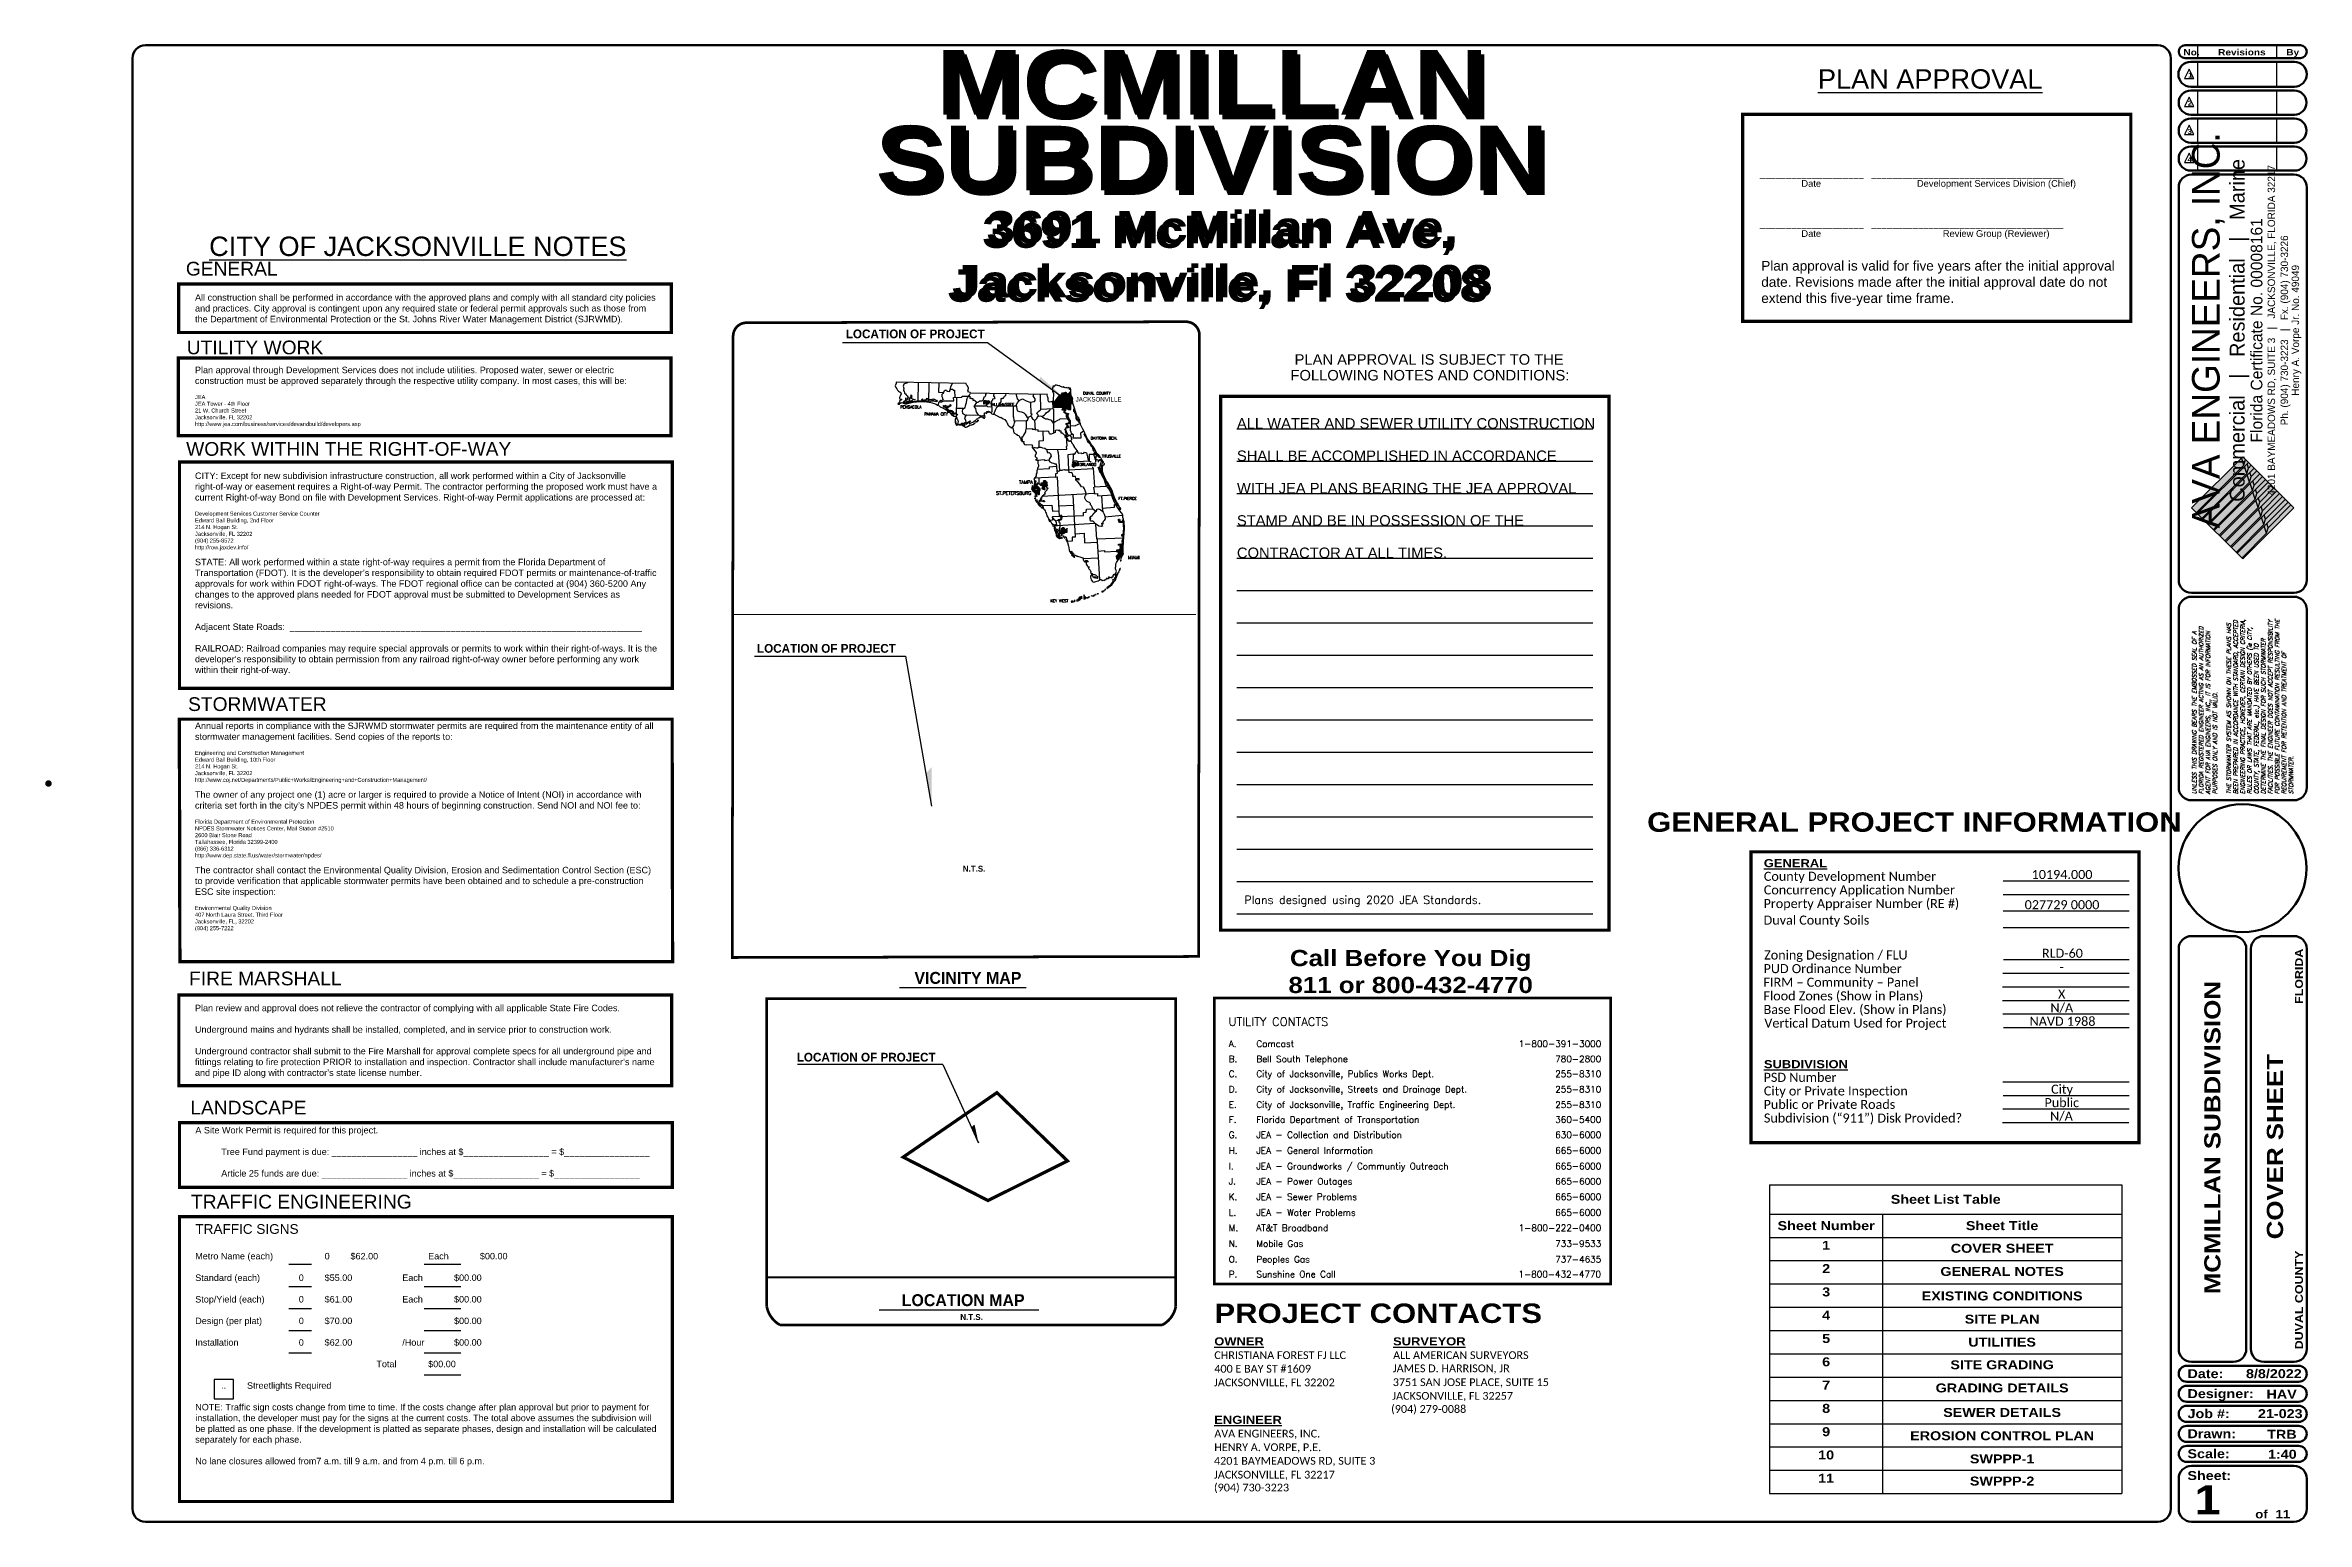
# Paper-space layout 'Cover' of a CAD drawing. Header units: feet, sheet in inches. Extents: x -1.2 to 33.8, y 0.1 to 22.9.
import ezdxf
from ezdxf.enums import TextEntityAlignment as Align

# ---------------------------------------------------------------- set-up
doc = ezdxf.new("R2010")
doc.units = ezdxf.units.FT
doc.header["$MEASUREMENT"] = 0
doc.layers.add('Border', color=118, linetype='Continuous', lineweight=70)
doc.layers.add('TBLK', color=7, linetype='Continuous')
doc.styles.add('ARIAL', font='arial.ttf')
doc.styles.add('AVA LOGO', font='')
doc.styles.add('BOLD', font='BOLD', dxfattribs={"height": 0.32})
doc.styles.add('DIM', font='simplex.shx')
doc.styles.add('ITALICC', font='simplex', dxfattribs={"height": 0.005333})
doc.styles.add('JAX', font='H2N.SHX', dxfattribs={"height": 0.111111})
doc.styles.add('L30', font='simplex.shx', dxfattribs={"oblique": 15, "height": 6})
doc.styles.add('Legend', font='calibri.ttf')
doc.styles.add('ROMAND', font='ariblk.ttf')
doc.styles.add('ROMANS', font='ROMANS.shx', dxfattribs={"height": 6})
doc.styles.add('SIMPLEX', font='simplex.shx', dxfattribs={"width": 0.9, "height": 0.08})
doc.styles.get('AVA LOGO').set_extended_font_data('Agency FB')

psp = doc.layouts.new('Cover')

# ---------------------------------------------------------------- texts
at = {"lineweight": 0, "style": 'ROMAND'}
psp.add_text('COVER SHEET', height=0.25, rotation=90, dxfattribs=at).set_placement((33.263, 5.908), align=Align.MIDDLE)
at = {"style": 'ROMAND'}
psp.add_text('1', height=0.45, dxfattribs=at).set_placement((32.221, 0.225), align=Align.CENTER)
for s, insert, char_height, width, attachment_point in [('Sheet List Table', (28.174, 5.093), 0.13854, 5.33371, 5), ('Sheet Number', (26.326, 4.686), 0.13854, 1.63679, 5), ('Sheet Title', (29.046, 4.686), 0.13854, 3.58892, 5), ('1', (26.326, 4.452), 0.139, 1.63679, 2), ('COVER SHEET', (29.046, 4.406), 0.13854, 3.58892, 2), ('2', (26.326, 4.092), 0.139, 1.63679, 2), ('GENERAL NOTES', (29.046, 4.048), 0.13854, 3.58892, 2), ('3', (26.326, 3.732), 0.139, 1.63679, 2), ('EXISTING CONDITIONS', (29.046, 3.669), 0.13854, 3.58892, 2), ('4', (26.326, 3.372), 0.139, 1.63679, 2), ('SITE PLAN', (29.046, 3.311), 0.1385, 3.58892, 2), ('5', (26.326, 3.012), 0.139, 1.63679, 2), ('UTILITIES', (29.046, 2.886), 0.1385, 3.58892, 5), ('6', (26.326, 2.652), 0.139, 1.63679, 2), ('SITE GRADING', (29.046, 2.606), 0.13854, 3.58892, 2), ('7', (26.326, 2.292), 0.139, 1.63679, 2), ('GRADING DETAILS', (29.046, 2.248), 0.13854, 3.58892, 2), ('8', (26.326, 1.932), 0.139, 1.63679, 2), ('\\pt1.10832;SEWER DETAILS', (29.046, 1.869), 0.13854, 3.58892, 2), ('9', (26.326, 1.572), 0.139, 1.63679, 2), ('\\pt1.10832;EROSION CONTROL PLAN', (29.046, 1.509), 0.13854, 3.58892, 2), ('10', (26.326, 1.212), 0.1385, 1.63679, 2), ('SWPPP-1', (29.046, 1.151), 0.1385, 3.58892, 2), ('11', (26.326, 0.852), 0.1385, 1.63679, 2), ('SWPPP-2', (29.046, 0.809), 0.1385, 3.58892, 2)]:
    psp.add_mtext(s, dxfattribs=dict(at, insert=insert, char_height=char_height, width=width, attachment_point=attachment_point))
at = {"layer": 'TBLK', "lineweight": 0, "style": 'ROMAND'}
for s, p in [('MCMILLAN ', (17.059, 22.356)), ('SUBDIVISION', (16.833, 21.186))]:
    psp.add_text(s, height=1, dxfattribs=at).set_placement(p, align=Align.MIDDLE)
at = {"layer": 'TBLK', "color": 215, "lineweight": 0, "style": 'ROMAND'}
for s, p in [('MCMILLAN ', (17.109, 22.288)), ('SUBDIVISION', (16.884, 21.118))]:
    psp.add_text(s, height=1, dxfattribs=at).set_placement(p, align=Align.MIDDLE)
at = {"layer": 'TBLK'}
for s, height, style, p in [('____________________   _____________________________________', 0.10315, 'ARIAL', (25.303, 20.898)), ('                Date                                     Development Services Division (Chief)', 0.10315, 'ARIAL', (25.303, 20.743)), ('____________________   _____________________________________', 0.10315, 'ARIAL', (25.303, 20.124)), ('                Date                                               Review Group (Reviewer)', 0.10315, 'ARIAL', (25.303, 19.969)), ('GENERAL', 0.2123, 'ARIAL', (0.973, 19.371)), ('LOCATION OF PROJECT', 0.135, 'BOLD', (11.173, 18.402)), ('UTILITY WORK', 0.21232, 'ARIAL', (0.987, 18.154)), ('FOLLOWING NOTES AND CONDITIONS:', 0.16286, 'ARIAL', (18.047, 17.749)), (' PLAN APPROVAL IS SUBJECT TO THE', 0.16286, 'ARIAL', (18.047, 17.993)), ('JACKSONVILLE', 0.06896, 'JAX', (14.726, 17.424)), ('DUVAL COUNTY', 0.04287, 'ITALICC', (14.84, 17.53)), ('PENSACOLA', 0.0429, 'ITALICC', (12.015, 17.318)), ('TALLAHASSEE', 0.04287, 'ITALICC', (13.403, 17.358)), ('ALL WATER AND SEWER UTILITY CONSTRUCTION ', 0.16286, 'ARIAL', (17.219, 17.004)), ('WORK WITHIN THE RIGHT-OF-WAY', 0.21232, 'ARIAL', (0.978, 16.585)), ('DAYTONA BCH.', 0.04287, 'ITALICC', (14.957, 16.837)), ('ORLANDO', 0.0429, 'ITALICC', (14.783, 16.43)), ('TITUSVILLE', 0.0429, 'ITALICC', (15.129, 16.557)), ('SHALL BE ACCOMPLISHED IN ACCORDANCE', 0.16286, 'ARIAL', (17.219, 16.504)), ('WITH JEA PLANS BEARING THE JEA APPROVAL', 0.16286, 'ARIAL', (17.219, 16.004)), ('FT.PIERCE', 0.0429, 'ITALICC', (15.387, 15.905)), ('STAMP AND BE IN POSSESSION OF THE ', 0.16286, 'ARIAL', (17.219, 15.504)), ('MIAMI', 0.0514, 'SIMPLEX', (15.536, 14.988)), ('CONTRACTOR AT ALL TIMES.', 0.16286, 'ARIAL', (17.219, 15.004)), ('LOCATION OF PROJECT', 0.135, 'BOLD', (9.801, 13.541)), ('STORMWATER', 0.2123, 'ARIAL', (1.007, 12.641)), ('GENERAL PROJECT INFORMATION', 0.3, 'ROMAND', (23.559, 10.774)), ('N.T.S.', 0.092, 'BOLD', (12.982, 10.157)), ('%%UGENERAL', 0.125, 'ROMAND', (25.363, 10.227)), ('Plans designed using 2020 JEA Standards.', 0.125, 'DIM', (17.334, 9.66)), ('FIRE MARSHALL', 0.21232, 'ARIAL', (1.023, 8.401)), ('VICINITY MAP', 0.18392, 'BOLD', (12.234, 8.424)), ('LOCATION OF PROJECT', 0.135, 'BOLD', (10.415, 7.223)), ('%%USUBDIVISION', 0.125, 'ROMAND', (25.364, 7.12)), ('LANDSCAPE', 0.2123, 'ARIAL', (1.042, 6.405)), ('TRAFFIC ENGINEERING', 0.21232, 'ARIAL', (1.053, 4.951)), ('LOCATION MAP', 0.18392, 'BOLD', (12.038, 3.443, -0.005)), ('N.T.S.', 0.092, 'BOLD', (12.943, 3.228, -0.005)), ('PROJECT CONTACTS', 0.3, 'ROMAND', (16.871, 3.183)), ('%%UOWNER', 0.125, 'ROMAND', (16.869, 2.836)), ('%%USURVEYOR', 0.125, 'ROMAND', (19.632, 2.836)), ('%%UENGINEER', 0.125, 'ROMAND', (16.869, 1.623))]:
    psp.add_text(s, height=height, dxfattribs=dict(at, style=style)).set_placement(p)
for s, height, style, p in [('PANAMA CITY', 0.04287, 'ITALICC', (12.754, 17.209)), ('TAMPA', 0.0514, 'SIMPLEX', (14.064, 16.152)), ('ST.PETERSBURG', 0.05139, 'SIMPLEX', (14.04, 15.984)), ('KEY WEST', 0.0429, 'ITALICC', (14.614, 14.321))]:
    psp.add_text(s, height=height, dxfattribs=dict(at, style=style)).set_placement(p, align=Align.RIGHT)
at = {"layer": 'TBLK', "lineweight": 0, "style": 'Legend'}
for s, height, p in [('County Development Number', 0.14, (25.363, 10.016)), ('Concurrency Application Number', 0.14, (25.363, 9.806)), ('Duval County Soils', 0.14, (25.359, 9.339)), ('Property Appraiser Number (RE #)', 0.14, (25.359, 9.595)), ('Zoning Designation / FLU', 0.14, (25.368, 8.8)), ('PUD Ordinance Number', 0.14, (25.359, 8.589)), ('FIRM – Community – Panel', 0.14, (25.358, 8.379)), ('Flood Zones (Show in Plans)', 0.14, (25.358, 8.168)), ('Base Flood Elev. (Show in Plans)', 0.14, (25.359, 7.958)), ('Vertical Datum Used for Project', 0.14, (25.371, 7.747)), ('PSD Number', 0.14, (25.359, 6.909)), ('City or Private Inspection', 0.14, (25.363, 6.699)), ('Public or Private Roads', 0.14, (25.359, 6.491)), ('Subdivision (“911”) Disk Provided?', 0.14, (25.364, 6.28)), ('400 E BAY ST #1609', 0.12, (16.869, 2.415)), ('CHRISTIANA FOREST FJ LLC', 0.12, (16.869, 2.625)), ('JAMES D. HARRISON, JR', 0.12, (19.628, 2.421)), ('ALL AMERICAN SURVEYORS', 0.12, (19.633, 2.625)), ('JACKSONVILLE, FL 32202', 0.12, (16.864, 2.204)), ('JACKSONVILLE, FL 32257', 0.12, (19.619, 1.996)), ('3751 SAN JOSE PLACE, SUITE 15', 0.12, (19.628, 2.207)), ('(904) 279-0088', 0.12, (19.602, 1.793)), ('AVA ENGINEERS, INC.', 0.12, (16.869, 1.413)), ('4201 BAYMEADOWS RD, SUITE 3', 0.12, (16.864, 0.992)), ('HENRY A. VORPE, P.E.', 0.12, (16.869, 1.202)), ('JACKSONVILLE, FL 32217', 0.12, (16.864, 0.778)), ('(904) 730-3223', 0.12, (16.864, 0.579))]:
    psp.add_text(s, height=height, dxfattribs=at).set_placement(p)
for s, p in [('10194.000', (29.972, 10.044)), ('027729 0000', (29.972, 9.577)), ('RLD-60', (29.978, 8.827)), ('-', (29.968, 8.617)), ('N/A', (29.968, 7.985)), ('X', (29.967, 8.196)), ('NAVD 1988', (29.98, 7.775)), ('Public', (29.968, 6.518)), ('City', (29.972, 6.726)), ('N/A', (29.963, 6.31))]:
    psp.add_text(s, height=0.14, dxfattribs=at).set_placement(p, align=Align.CENTER)
at = {"layer": 'TBLK', "color": 7, "style": 'ROMANS'}
for s, height, p in [('UTILITY CONTACTS', 0.13, (17.089, 7.774)), ('A.', 0.1, (17.092, 7.448)), ('Comcast', 0.1, (17.519, 7.448)), ('C.', 0.1, (17.092, 6.983)), ('B.', 0.1, (17.092, 7.213)), ('City of Jacksonville, Publics Works Dept.', 0.1, (17.519, 6.983)), ('Bell South Telephone', 0.1, (17.519, 7.213)), ('D.', 0.1, (17.092, 6.744)), ('City of Jacksonville, Streets and Drainage Dept.', 0.1, (17.519, 6.744)), ('E.', 0.1, (17.092, 6.506)), ('F.', 0.1, (17.092, 6.276)), ('City of Jacksonville, Traffic Engineering Dept.', 0.1, (17.519, 6.506)), ('Florida Department of Transportation', 0.1, (17.519, 6.276)), ('G.', 0.1, (17.092, 6.041)), ('JEA - Collection and Distribution', 0.1, (17.519, 6.041)), ('H.', 0.1, (17.092, 5.798)), ('I.', 0.1, (17.092, 5.556)), ('JEA - General Information', 0.1, (17.519, 5.798)), ('JEA - Groundworks / Communtiy Outreach', 0.1, (17.519, 5.556)), ('J.', 0.1, (17.092, 5.321)), ('JEA - Power Outages', 0.1, (17.519, 5.321)), ('K.', 0.1, (17.092, 5.083)), ('L.', 0.1, (17.092, 4.84)), ('JEA - Sewer Problems', 0.1, (17.519, 5.083)), ('JEA - Water Problems', 0.1, (17.519, 4.84)), ('M.', 0.1, (17.092, 4.602)), ('AT&T Broadband', 0.1, (17.519, 4.602)), ('O.', 0.1, (17.092, 4.116)), ('N.', 0.1, (17.092, 4.359)), ('Mobile Gas', 0.1, (17.519, 4.359)), ('Peoples Gas', 0.1, (17.519, 4.116)), ('P.', 0.1, (17.092, 3.886)), ('Sunshine One Call', 0.1, (17.519, 3.886))]:
    psp.add_text(s, height=height, dxfattribs=at).set_placement(p)
for s, p in [('1-800-391-3000', (22.85, 7.448)), ('780-2800', (22.85, 7.213)), ('255-8310', (22.85, 6.983)), ('255-8310', (22.85, 6.744)), ('255-8310', (22.85, 6.506)), ('360-5400', (22.85, 6.276)), ('630-6000', (22.85, 6.041)), ('665-6000', (22.85, 5.798)), ('665-6000', (22.85, 5.556)), ('665-6000', (22.85, 5.321)), ('665-6000', (22.85, 5.083)), ('665-6000', (22.85, 4.84)), ('1-800-222-0400', (22.85, 4.602)), ('733-9533', (22.85, 4.359)), ('737-4635', (22.85, 4.116)), ('1-800-432-4770', (22.847, 3.886))]:
    psp.add_text(s, height=0.1, dxfattribs=at).set_placement(p, align=Align.RIGHT)
at = {"layer": 'TBLK', "char_height": 0.3, "attachment_point": 7, "style": 'ARIAL'}
for s, insert in [('{\\LPLAN APPROVAL}', (26.199, 22.255)), ('{\\LCITY OF JACKSONVILLE NOTES}', (1.333, 19.669))]:
    psp.add_mtext(s, dxfattribs=dict(at, insert=insert))
at = {"layer": 'TBLK', "color": 215, "insert": (16.926, 20.299), "char_height": 0.5, "width": 14.76643, "attachment_point": 2, "style": 'ROMAND'}
psp.add_mtext('3691 McMillan Ave, \\PJacksonville, Fl 32208', dxfattribs=at)
at = {"layer": 'TBLK', "insert": (16.992, 20.367), "char_height": 0.5, "width": 11.39131, "attachment_point": 2, "style": 'ROMAND'}
psp.add_mtext('3691 McMillan Ave, \\PJacksonville, Fl 32208', dxfattribs=at)
at = {"layer": 'TBLK', "attachment_point": 1}
for s, insert, char_height, width in [('{\\fArial|b0|i0|c0|p34;Plan approval is valid for five years after the initial approval date. Revisions made after the initial approval date do not extend this five-year time frame.}', (25.323, 19.597), 0.15, 5.53996), ('{\\fArial|b0|i0|c0|p34;All construction shall be performed in accordance with the approved plans and comply with all standard city policies and practices. City approval is contingent upon any required state or federal permit approvals such as those from the Department of Environmental Protection or the St. Johns River Water Management District (SJRWMD).}', (1.115, 19.082), 0.1, 7.11114), ('{\\fArial|b0|i0|c0|p34;Plan approval through Development Services does not include utilities. Proposed water, sewer or electric construction must be approved separately through the respective utility company. In most cases, this will be:\\P\\H0.625x;\\PJEA\\PJEA Tower - 4th Floor\\P21 W. Church Street\\PJacksonville, FL 32202\\Phttp://www.jea.com/business/services/devandbuild/developers.asp}', (1.114, 17.962), 0.1, 7.13256), ('{\\fArial|b0|i0|c0|p34;CITY: Except for new subdivision infrastructure construction, all work performed within a City of Jacksonville right-of-way or easement requires a Right-of-way Permit. The contractor performing the proposed work must have a current Right-of-way Bond on file with Development Services. Right-of-way Permit applications are processed at:\\P\\H0.625x;\\PDevelopment Services Customer Service Counter\\PEdward Ball Building, 2nd Floor\\P214 N. Hogan St.\\PJacksonville, FL 32202\\P(904) 255-8572\\Phttp://row.jaxdev.info/\\P\\P\\H1.6x;STATE: All work performed within a state right-of-way requires a permit from the Florida Department of Transportation (FDOT). It is the developer’s responsibility to obtain required FDOT permits or maintenance-of-traffic approvals for work within FDOT right-of-ways. The FDOT regional office can be contacted at (904) 360-5200 Any changes to the approved plans needed for FDOT approval must be submitted to Development Services as revisions.\\P\\PAdjacent State Roads:  ______________________________________________________________________\\P\\PRAILROAD: Railroad companies may require special approvals or permits to work within their right-of-ways. It is the developer’s responsibility to obtain permission from any railroad right-of-way owner before performing any work within their right-of-way.}', (1.114, 16.327), 0.1, 7.13256), ('{\\fArial|b0|i0|c0|p34;Annual reports in compliance with the SJRWMD stormwater permits are required from the maintenance entity of all stormwater management facilities. Send copies of the reports to:\\P\\H0.625x;\\PEngineering and Construction Management\\PEdward Ball Building, 10th Floor\\P214 N. Hogan St.\\PJacksonville, FL 32202\\Phttp://www.coj.net/Departments/Public+Works/Engineering+and+Construction+Management/\\P\\P\\H1.6x;The owner of any project one (1) acre or larger is required to provide a Notice of Intent (NOI) in accordance with criteria set forth in the city’s NPDES permit within 48 hours of beginning construction. Send NOI and NOI fee to:\\P\\H0.625x;\\PFlorida Department of Environmental Protection\\PNPDES Stormwater Notices Center, Mail Station #2510\\P2600 Blair Stone Road\\PTallahassee, Florida 32399-2400\\P(866) 336-6312\\Phttp://www.dep.state.fl.us/water/stormwater/npdes/\\P\\P\\H1.6x;The contractor shall contact the Environmental Quality Division, Erosion and Sedimentation Control Section (ESC) to provide verification that applicable stormwater permits have been obtained and to schedule a pre-construction ESC site inspection:\\P\\H0.625x;\\PEnvironmental Quality Division\\P407 North Laura Street, Third Floor\\PJacksonville, FL, 32202\\P(904) 255-7222}', (1.114, 12.462), 0.1, 7.12185), ('{\\fArial|b0|i0|c0|p34;Plan review and approval does not relieve the contractor of complying with all applicable State Fire Codes.\\P\\PUnderground mains and hydrants shall be installed, completed, and in service prior to construction work.\\P\\PUnderground contractor shall submit to the Fire Marshall for approval complete specs for all underground pipe and fittings relating to fire protection PRIOR to installation and inspection. Contractor shall include manufacturer’s name and pipe ID along with contractor’s state license number.}', (1.114, 8.101), 0.1, 7.16469), ('{\\fArial|b0|i0|c0|p34;A Site Work Permit is required for this project.\\P\\P^ITree Fund payment is due: _________________ inches at $_________________ = $_________________\\P\\P^IArticle 25 funds are due: _________________ inches at $_________________ = $_________________}', (1.12, 6.212), 0.1, 7.159), ('{\\fArial|b0|i0|c0|p34;TRAFFIC SIGNS}', (1.12, 4.71), 0.15, 7.12041), ('{\\fArial|b0|i0|c0|p34;\\P\\PMetro Name (each)^I^I0^I$62.00^I^IEach^I^I$00.00\\P\\PStandard (each)^I^I0^I$55.00^I^IEach^I^I$00.00\\P\\PStop/Yield (each)^I^I0^I$61.00^I^IEach^I^I$00.00\\P\\PDesign (per plat)^I^I0^I$70.00^I^I^I^I$00.00\\P\\PInstallation^I^I^I0^I$62.00^I^I/Hour^I^I$00.00\\P\\P^I^I^I^I^I^I^ITotal^I^I$00.00\\P\\P^I..^IStreetlights Required\\P\\PNOTE: Traffic sign costs change from time to time. If the costs change after plan approval but prior to payment for installation, the developer must pay for the signs at the current costs. The total above assumes the subdivision will be platted as one phase. If the development is platted as separate phases, design and installation will be calculated separately for each phase.\\P\\PNo lane closures allowed from7 a.m. till 9 a.m. and from 4 p.m. till 6 p.m.}', (1.118, 4.599), 0.1, 7.16106)]:
    psp.add_mtext(s, dxfattribs=dict(at, insert=insert, char_height=char_height, width=width))
at = {"layer": 'TBLK', "color": 7, "insert": (19.904, 8.948), "char_height": 0.25, "width": 5.1264, "attachment_point": 2, "style": 'ROMAND'}
psp.add_mtext('Call Before You Dig\\P811 or 800-432-4770', dxfattribs=at)

# ---------------------------------------------------------------- blocks, each defined once
blk = doc.blocks.new('*X26')
at = {"color": 0}
for p, q in [((-934712, -72926), (-931911, -70124)), ((-934420, -85891), (-903863, -55335)), ((-926606, -91336), (-926105, -90835)), ((-925557, -63770), (-915856, -54069)), ((-917240, -81970), (-891870, -56600)), ((-909256, -87245), (-879877, -57865)), ((-907585, -98831), (-869924, -61170)), ((-882772, -87277), (-872635, -77140)), ((-870662, -75167), (-865595, -70100))]:
    blk.add_line(p, q, dxfattribs=at)
blk = doc.blocks.new('*X25')
at = {"color": 0}
for p, q in [((-182002, -102452), (-45847, 33703)), ((-181359, -115068), (-40686, 25605)), ((-180717, -127684), (-34600, 18433)), ((-177844, -85036), (-64666, 28142)), ((-168872, -129098), (-25852, 13923)), ((-155746, -129230), (-6521, 19995)), ((-142620, -129361), (218, 13476)), ((-132110, -26044), (-104062, 2004)), ((-129493, -129493), (6873, 6873)), ((-116367, -129625), (14054, 796)), ((-86490, 19576), (-78782, 27284)), ((-103241, -129757), (17830, -8686)), ((-90115, -129889), (21607, -18168)), ((-76988, -130021), (25383, -27650)), ((-63862, -130153), (29159, -37132)), ((-62823, -142372), (27199, -52350)), ((-59620, -152428), (28682, -64125)), ((-40665, -146731), (9021, -97045)), ((-27407, -146731), (8814, -110510)), ((-20053, -152635), (8608, -123975)), ((-6794, -152635), (8401, -137440)), ((6464, -152635), (8194, -150905)), ((17700, -88366), (30165, -75901)), ((31648, -87676), (32973, -86351))]:
    blk.add_line(p, q, dxfattribs=at)
blk = doc.blocks.new('*X24')
at = {"color": 0}
for p, q in [((26417, -769078), (64066, -731429)), ((31385, -724335), (35630, -720091)), ((37126, -731853), (42533, -726445)), ((42845, -739392), (53641, -728596)), ((76764, -745247), (88399, -733613)), ((77022, -731732), (80868, -727885)), ((26417, -742562), (29414, -739565)), ((26417, -755820), (42017, -740220)), ((33678, -775075), (40048, -768705)), ((42170, -766583), (71272, -737481)), ((55429, -766583), (76028, -745984)), ((71959, -763311), (88399, -746871)), ((85217, -763311), (88399, -760129))]:
    blk.add_line(p, q, dxfattribs=at)
blk = doc.blocks.new('*X23')
at = {"color": 0}
for p, q in [((-389203, -985824), (-380343, -976964)), ((-386897, -970260), (-371851, -955214)), ((-383906, -940753), (-372855, -929702)), ((-383520, -953625), (-375065, -945170)), ((-383376, -926965), (-382790, -926378)), ((-380062, -976683), (-365870, -962492)), ((-371784, -928631), (-370074, -926921)), ((-358682, -968561), (-350019, -959899)), ((-319844, -969498), (-311984, -961638)), ((-311786, -961441), (-298109, -947763)), ((-307598, -970511), (-266716, -929629)), ((-303922, -1006609), (-252619, -955306)), ((-300969, -977140), (-257214, -933385)), ((-295046, -984475), (-252619, -942048)), ((-285422, -935077), (-271632, -921286)), ((-271363, -987309), (-258989, -974935)), ((-258497, -974443), (-247924, -963870)), ((-379932, -1003070), (-367239, -990377)), ((-375683, -1025337), (-375275, -1024930)), ((-373777, -1010173), (-363382, -999778)), ((-370641, -1033554), (-361652, -1024565)), ((-367079, -1043250), (-328682, -1004853)), ((-361919, -1051348), (-321759, -1011188)), ((-355139, -1057827), (-322374, -1025061)), ((-350532, -1066478), (-329920, -1045866)), ((-349862, -999517), (-343242, -992896)), ((-349638, -1012551), (-334647, -997559)), ((-341956, -1071160), (-330330, -1059534)), ((-296239, -1012185), (-276414, -992360)), ((-287103, -1016307), (-273223, -1002427)), ((-277025, -1019487), (-270144, -1012606))]:
    blk.add_line(p, q, dxfattribs=at)
blk = doc.blocks.new('*X22')
at = {"color": 0}
for p, q in [((-103542, -1495659), (-71333, -1463450)), ((-103305, -1482163), (-71333, -1450191)), ((-94052, -1459652), (-68187, -1433787)), ((-94052, -1446394), (-86904, -1439245)), ((-80537, -1432879), (-78302, -1430644)), ((-70631, -1449489), (-61815, -1440673)), ((-55942, -1474575), (-41100, -1459733)), ((-51743, -1483634), (-32652, -1464544)), ((-107881, -1486739), (-106626, -1485484)), ((-106835, -1472435), (-104376, -1469976)), ((-91042, -1496417), (-66442, -1471817)), ((-38485, -1483634), (-32652, -1477802))]:
    blk.add_line(p, q, dxfattribs=at)
blk = doc.blocks.new('*X21')
at = {"color": 0}
for p, q in [((524779, -1344635), (530755, -1338659)), ((525848, -1356824), (537737, -1344935)), ((526918, -1369012), (539585, -1356345)), ((536200, -1372988), (545347, -1363841)), ((548504, -1373943), (558605, -1363841)), ((561762, -1373943), (581760, -1353945)), ((568840, -1353607), (575393, -1347053)), ((575021, -1373943), (583608, -1365355)), ((577848, -1384373), (585064, -1377158)), ((577848, -1397632), (585925, -1389555)), ((577857, -1410881), (586786, -1401952)), ((578507, -1476522), (588334, -1466695)), ((579038, -1422958), (587637, -1414359)), ((579647, -1462124), (590024, -1451747)), ((580219, -1435036), (588433, -1426822)), ((580255, -1448258), (589228, -1439284)), ((504294, -1749609), (573770, -1680133)), ((510983, -1689887), (532446, -1668423)), ((511807, -1675805), (513862, -1673749)), ((516925, -1697203), (573770, -1640358)), ((525461, -1622376), (538326, -1609511)), ((526155, -1714490), (573770, -1666874)), ((528127, -1699260), (573770, -1653616)), ((537094, -1624001), (553316, -1607779)), ((543672, -1657198), (575102, -1625768)), ((544557, -1643054), (578493, -1609119)), ((547233, -1627120), (579246, -1595107)), ((550469, -1716692), (574926, -1692235)), ((550469, -1729951), (576337, -1704082)), ((560059, -1521487), (575148, -1506398)), ((561372, -1506915), (561890, -1506398)), ((565498, -1582339), (580006, -1567831)), ((566736, -1594359), (579456, -1581639)), ((568277, -1566301), (580555, -1554024)), ((570878, -1523926), (582885, -1511919)), ((574650, -1546670), (581154, -1540167)), ((575168, -1532894), (581762, -1526300)), ((575171, -1506375), (584446, -1497099)), ((576750, -1491538), (586008, -1482279)), ((503829, -1736815), (522083, -1718561)), ((504759, -1762402), (540362, -1726800)), ((509852, -1770567), (538002, -1742417)), ((516099, -1777579), (537273, -1756405)), ((547034, -1746644), (568298, -1725380)), ((549018, -1757918), (558490, -1748446))]:
    blk.add_line(p, q, dxfattribs=at)
blk = doc.blocks.new('A$Ca8f96253')
h = blk.add_hatch(color=8)
h.paths.add_polyline_path([(34.662, 4.305), (34.618, 4.348), (34.289, 4.019), (34.311, 3.953)])
h.paths.add_polyline_path([(34.245, 4.151), (34.267, 4.085), (34.574, 4.392), (34.53, 4.436)])
h.paths.add_polyline_path([(34.486, 4.48), (34.443, 4.524), (34.201, 4.283), (34.223, 4.217)])
h.paths.add_polyline_path([(34.399, 4.568), (34.355, 4.612), (34.157, 4.414), (34.179, 4.348)])
h.paths.add_polyline_path([(34.311, 4.656), (34.267, 4.7), (34.113, 4.546), (34.135, 4.48)])
h.paths.add_polyline_path([(34.223, 4.743), (34.179, 4.787), (34.07, 4.678), (34.091, 4.612)])
h.paths.add_polyline_path([(34.135, 4.831), (34.091, 4.875), (34.026, 4.809), (34.048, 4.743)])
h.paths.add_polyline_path([(34.004, 4.963), (33.982, 4.941), (34.004, 4.875), (34.048, 4.919)])
h.paths.add_polyline_path([(33.828, 3.558), (33.901, 3.485), (34.285, 3.869), (34.249, 3.979)])
h.paths.add_polyline_path([(33.74, 3.646), (33.813, 3.573), (34.241, 4.001), (34.205, 4.11)])
h.paths.add_polyline_path([(34.197, 4.132), (34.161, 4.242), (33.653, 3.734), (33.726, 3.661)])
h.paths.add_polyline_path([(34.153, 4.264), (34.117, 4.374), (33.565, 3.822), (33.638, 3.749)])
h.paths.add_polyline_path([(34.11, 4.396), (34.073, 4.505), (33.477, 3.91), (33.55, 3.836)])
h.paths.add_polyline_path([(33.389, 3.997), (33.462, 3.924), (34.066, 4.527), (34.029, 4.637)])
h.paths.add_polyline_path([(33.301, 4.085), (33.375, 4.012), (34.022, 4.659), (33.985, 4.769)])
h.paths.add_polyline_path([(33.978, 4.791), (33.941, 4.901), (33.214, 4.173), (33.287, 4.1)])
h.paths.add_polyline_path([(33.126, 4.261), (33.199, 4.187), (33.934, 4.922), (33.897, 5.032)])
h = blk.add_hatch(color=255)
h.paths.add_polyline_path([(34.311, 3.953), (34.285, 3.869), (33.901, 3.485), (33.916, 3.471), (34.706, 4.261), (34.662, 4.305)])
h.paths.add_polyline_path([(34.618, 4.348), (34.574, 4.392), (34.267, 4.085), (34.241, 4.001), (33.813, 3.573), (33.828, 3.558)])
h.paths.add_polyline_path([(34.197, 4.132), (33.726, 3.661), (33.74, 3.646), (34.53, 4.436), (34.486, 4.48), (34.223, 4.217)])
h.paths.add_polyline_path([(34.179, 4.348), (34.153, 4.264), (33.638, 3.749), (33.653, 3.734), (34.443, 4.524), (34.399, 4.568)])
h.paths.add_polyline_path([(34.11, 4.396), (33.55, 3.836), (33.565, 3.822), (34.355, 4.612), (34.311, 4.656), (34.135, 4.48)])
h.paths.add_polyline_path([(34.066, 4.527), (33.462, 3.924), (33.477, 3.91), (34.267, 4.7), (34.223, 4.743), (34.091, 4.612)])
h.paths.add_polyline_path([(34.048, 4.743), (34.022, 4.659), (33.375, 4.012), (33.389, 3.997), (34.179, 4.787), (34.135, 4.831)])
h.paths.add_polyline_path([(34.091, 4.875), (34.048, 4.919), (34.004, 4.875), (33.978, 4.791), (33.287, 4.1), (33.301, 4.085)])
h.paths.add_polyline_path([(33.934, 4.922), (33.199, 4.187), (33.214, 4.173), (34.004, 4.963), (33.96, 5.007)])
h = blk.add_hatch(color=9)
h.paths.add_polyline_path([(34.285, 3.869), (34.311, 3.953), (34.289, 4.019), (34.249, 3.979)])
h.paths.add_polyline_path([(34.245, 4.151), (34.205, 4.11), (34.241, 4.001), (34.267, 4.085)])
h.paths.add_polyline_path([(34.201, 4.283), (34.161, 4.242), (34.197, 4.132), (34.223, 4.217)])
h.paths.add_polyline_path([(34.179, 4.348), (34.157, 4.414), (34.117, 4.374), (34.153, 4.264)])
h.paths.add_polyline_path([(34.113, 4.546), (34.073, 4.505), (34.11, 4.396), (34.135, 4.48)])
h.paths.add_polyline_path([(34.066, 4.527), (34.091, 4.612), (34.07, 4.678), (34.029, 4.637)])
h.paths.add_polyline_path([(34.026, 4.809), (33.985, 4.769), (34.022, 4.659), (34.048, 4.743)])
h.paths.add_polyline_path([(34.004, 4.875), (33.982, 4.941), (33.941, 4.901), (33.978, 4.791)])
h.paths.add_polyline_path([(33.96, 5.007), (33.916, 5.051), (33.897, 5.032), (33.934, 4.922)])
for p, q in [((33.224, 11.213), (33.224, 11.41)), ((34.442, 11.213), (34.442, 11.41)), ((33.088, 11.041), (33.015, 10.895)), ((33.015, 10.895), (33.16, 10.895)), ((33.16, 10.895), (33.088, 11.041)), ((33.224, 10.77), (33.224, 11.154)), ((34.442, 10.77), (34.442, 11.154)), ((33.088, 10.608), (33.015, 10.462)), ((33.16, 10.462), (33.088, 10.608)), ((33.224, 10.337), (33.224, 10.711)), ((34.442, 10.337), (34.442, 10.711)), ((33.015, 10.462), (33.16, 10.462)), ((33.088, 10.175), (33.015, 10.029)), ((33.16, 10.029), (33.088, 10.175)), ((33.224, 9.904), (33.224, 10.278)), ((34.442, 9.904), (34.442, 10.278)), ((33.015, 10.029), (33.16, 10.029)), ((33.224, 9.472), (33.224, 9.845)), ((34.442, 9.472), (34.442, 9.844)), ((33.088, 9.742), (33.015, 9.596)), ((33.015, 9.596), (33.16, 9.596)), ((33.16, 9.596), (33.088, 9.742)), ((33.126, 4.261), (33.916, 5.051)), ((33.214, 4.173), (34.004, 4.963)), ((33.934, 4.922), (33.897, 5.032)), ((34.706, 4.261), (33.916, 5.051)), ((33.978, 4.791), (33.941, 4.901)), ((34.004, 4.875), (33.982, 4.941)), ((33.301, 4.085), (34.091, 4.875)), ((33.389, 3.997), (34.179, 4.787)), ((33.477, 3.91), (34.267, 4.7)), ((33.565, 3.822), (34.355, 4.612)), ((34.022, 4.659), (33.985, 4.769)), ((34.048, 4.743), (34.026, 4.809)), ((34.066, 4.527), (34.029, 4.637)), ((34.091, 4.612), (34.07, 4.678)), ((34.135, 4.48), (34.113, 4.546)), ((33.916, 3.471), (33.126, 4.261)), ((33.653, 3.734), (34.443, 4.524)), ((33.74, 3.646), (34.53, 4.436)), ((33.828, 3.558), (34.618, 4.348)), ((33.916, 3.471), (34.706, 4.261)), ((34.11, 4.396), (34.073, 4.505)), ((34.153, 4.264), (34.117, 4.374)), ((34.179, 4.348), (34.157, 4.414)), ((34.197, 4.132), (34.161, 4.242)), ((34.223, 4.217), (34.201, 4.283)), ((34.241, 4.001), (34.205, 4.11)), ((34.267, 4.085), (34.245, 4.151)), ((34.285, 3.869), (34.249, 3.979)), ((34.311, 3.953), (34.289, 4.019))]:
    blk.add_line(p, q)
for points in [[(33.199, 4.187), (33.934, 4.922), (33.96, 5.007)], [(33.287, 4.1), (33.978, 4.791), (34.004, 4.875), (34.048, 4.919)], [(33.375, 4.012), (34.022, 4.659), (34.048, 4.743), (34.135, 4.831)], [(33.462, 3.924), (34.066, 4.527), (34.091, 4.612), (34.223, 4.743)], [(33.55, 3.836), (34.11, 4.396), (34.135, 4.48), (34.311, 4.656)], [(33.638, 3.749), (34.153, 4.264), (34.179, 4.348), (34.399, 4.568)], [(33.726, 3.661), (34.197, 4.132), (34.223, 4.217), (34.486, 4.48)], [(33.813, 3.573), (34.241, 4.001), (34.267, 4.085), (34.574, 4.392)], [(33.901, 3.485), (34.285, 3.869), (34.311, 3.953), (34.662, 4.305)]]:
    blk.add_lwpolyline(points)
at = {"const_width": 0.05}
blk.add_lwpolyline([(-0.025, 0, 1), (0.025, 0, 1)], format="xyb", close=True, dxfattribs=at)
at = {"layer": 'Border'}
for points in [[(32.803, 11.212), (32.803, -11.212, -0.414214), (32.605, -11.41), (1.498, -11.41, -0.414214), (1.3, -11.212), (1.3, 11.212, -0.414214), (1.498, 11.41), (32.605, 11.41, -0.414214)], [(33.025, 11.213, -1), (33.025, 11.41), (34.807, 11.41, -1), (34.807, 11.213)], [(33.113, 10.77), (34.714, 10.77, 1), (34.714, 11.154), (33.113, 11.154, 1)], [(33.113, 10.711, 1), (33.113, 10.337), (34.714, 10.337, 1), (34.714, 10.711)], [(33.113, 10.278, 1), (33.113, 9.904), (34.714, 9.904, 1), (34.714, 10.278)], [(34.714, 9.845), (33.113, 9.845, 1), (33.113, 9.472), (34.714, 9.472, 1)], [(32.926, 9.214, -0.414214), (33.124, 9.412), (34.708, 9.412, -0.414214), (34.905, 9.214), (34.905, 3.145, -0.414214), (34.708, 2.947), (33.124, 2.947, -0.414214), (32.926, 3.145)], [(33.124, -0.259, -0.414214), (32.926, -0.061), (32.926, 2.689, -0.414214), (33.124, 2.887), (34.708, 2.887, -0.414214), (34.905, 2.689), (34.905, -0.061, -0.414214), (34.708, -0.259)], [(33.971, -8.741), (33.971, -2.555, 0.414214), (33.773, -2.357), (33.124, -2.357, 0.414214), (32.926, -2.555), (32.926, -8.741, 0.414214), (33.124, -8.939), (33.773, -8.939, 0.414214)], [(34.24, -2.357, 0.414214), (34.042, -2.555), (34.042, -8.741, 0.414214), (34.24, -8.939), (34.708, -8.939, 0.414214), (34.905, -8.741), (34.905, -2.555, 0.414214), (34.708, -2.357)], [(34.781, -9.247, 1), (34.781, -8.999), (33.05, -8.999, 1), (33.05, -9.247)], [(34.781, -9.556, 1), (34.781, -9.308), (33.05, -9.308, 1), (33.05, -9.556)], [(34.781, -9.866, 1), (34.781, -9.618), (33.05, -9.618, 1), (33.05, -9.866)], [(34.781, -10.175, 1), (34.781, -9.928), (33.05, -9.928, 1), (33.05, -10.175)], [(33.05, -10.484, -1), (33.05, -10.237), (34.781, -10.237, -1), (34.781, -10.484)], [(34.905, -10.744, 0.414214), (34.708, -10.546), (33.124, -10.546, 0.414214), (32.926, -10.744), (32.926, -11.212, 0.414214), (33.124, -11.41), (34.708, -11.41, 0.414214), (34.905, -11.212)]]:
    blk.add_lwpolyline(points, format="xyb", close=True, dxfattribs=at)
blk.add_circle((33.913, -1.309), 0.99, dxfattribs=at)
at = {"style": 'ROMAND'}
for s, height, p in [('No.', 0.0972, (33, 11.253)), ('Revisions', 0.0972, (33.536, 11.254)), ('By', 0.0972, (34.589, 11.254)), ('1', 0.0777, (33.073, 10.911)), ('2', 0.0777, (33.065, 10.477)), ('3', 0.0777, (33.062, 10.039)), ('4', 0.0777, (33.062, 9.606)), ('Date:', 0.1385, (33.062, -9.19)), ('Designer:', 0.1385, (33.062, -9.499)), ('Job #:', 0.1385, (33.063, -9.808)), ('Drawn:', 0.1385, (33.062, -10.118)), ('Scale:', 0.1385, (33.062, -10.427)), ('Sheet:', 0.1385, (33.061, -10.765)), ('of', 0.1286, (34.109, -11.357)), ('11', 0.1286, (34.422, -11.357))]:
    blk.add_text(s, height=height, dxfattribs=at).set_placement(p)
at = {"style": 'AVA LOGO'}
for s, height, p in [('AVA ENGINEERS, INC.', 0.4268, (33.559, 7.004)), ('Commercial   |   Residential   |   Marine', 0.23047, (33.945, 7.004)), ('4201 BAYMEADOWS RD, SUITE 3   |   JACKSONVILLE, FLORIDA 32217', 0.11524, (34.416, 7.004)), ('Florida Certificate No. 00008161', 0.18, (34.22, 7.004)), ('Ph. (904) 730-3223   |   Fx. (904) 730-3226', 0.11524, (34.617, 7.004)), ('Henry A. Vorpe Jr. No. 49049', 0.11524, (34.787, 7.004))]:
    blk.add_text(s, height=height, rotation=90, dxfattribs=at).set_placement(p, align=Align.CENTER)
at = {"style": 'ROMAND'}
blk.add_text('FLORIDA', height=0.12, rotation=90, dxfattribs=at).set_placement((34.846, -2.553), align=Align.RIGHT)
for s, height, p in [('MCMILLAN SUBDIVISION', 0.25, (33.572, -7.893)), ('DUVAL COUNTY', 0.12, (34.846, -8.744))]:
    blk.add_text(s, height=height, rotation=90, dxfattribs=at).set_placement(p)
for s, p in [('8/8/2022', (34.828, -9.19)), ('HAV', (34.751, -9.508)), ('21-023', (34.841, -9.808)), ('TRB', (34.749, -10.127)), ('1:40', (34.749, -10.436))]:
    blk.add_text(s, height=0.1385, dxfattribs=at).set_placement(p, align=Align.RIGHT)
at = {"insert": (33.134, -0.165), "char_height": 0.065, "attachment_point": 1, "rotation": 90, "line_spacing_factor": 0.985714, "style": 'L30'}
blk.add_mtext_dynamic_manual_height_columns('UNLESS THIS DRAWING BEARS THE EMBOSSED SEAL OF A FLORIDA REGISTERED ENGINEER ACTING AS AN AUTHORIZED AGENT FOR AVA ENGINEERS, INC,, IT IS FOR INFORMATION PURPOSES ONLY AND IS NOT VALID.\\P\\PTHE STORMWATER SYSTEM AS SHOWN ON THESE PLANS HAS BEEN PREPARED IN ACCORDANCE WITH STANDARD, ACCEPTED ENGINEERING PRACTICE, HOWEVER, CERTAIN DESIGN CRITERIA, RULES OR LAWS THAT ARE MANDATED BY OTHERS (ie CITY, COUNTY, STATE, FEDERAL, etc.) HAVE BEEN USED TO DETERMINE THE FINAL DESIGN FOR SUCH STORMWATER FACILITIES. THE ENGINEER DOES NOT ACCEPT RESPONSIBILITY FOR POSSIBLE FUTURE CONTAMINATION RESULTING FROM THE REQUIREMENT FOR RETENTION AND TREATMENT OF STORMWATER.', width=2.97366, gutter_width=30, heights=[210.531], dxfattribs=at)

# ---------------------------------------------------------------- linework, layer by layer
for p, q in [((25.453, 5.32), (30.895, 5.32)), ((25.453, 5.32), (25.453, 0.546)), ((30.895, 5.32), (30.895, 0.546)), ((25.453, 4.866), (30.895, 4.866)), ((27.198, 4.866), (27.198, 2.706)), ((25.453, 4.506), (30.895, 4.506)), ((25.453, 4.146), (30.895, 4.146)), ((25.453, 3.786), (30.895, 3.786)), ((25.453, 3.426), (30.895, 3.426)), ((25.453, 3.066), (30.895, 3.066)), ((25.453, 3.066), (30.895, 3.066)), ((27.198, 3.066), (27.198, 0.546)), ((25.453, 2.706), (30.895, 2.706)), ((25.453, 2.706), (30.895, 2.706)), ((25.453, 2.346), (30.895, 2.346)), ((25.453, 1.986), (30.895, 1.986)), ((25.453, 1.626), (30.895, 1.626)), ((25.453, 1.266), (30.895, 1.266)), ((25.453, 0.906), (30.895, 0.906)), ((25.453, 0.546), (30.895, 0.546)), ((25.453, 0.546), (30.895, 0.546))]:
    psp.add_line(p, q)
at = {"const_width": 0.05}
psp.add_lwpolyline([(-1.176, 11.52, 1), (-1.126, 11.52, 1)], format="xyb", close=True, dxfattribs=at)
at = {"layer": 'TBLK'}
for p, q in [((11.124, 18.334), (13.363, 18.334)), ((13.363, 18.334), (14.618, 17.423)), ((13.896, 16.881), (13.898, 16.796)), ((17.219, 17.004), (22.719, 17.004)), ((17.219, 16.504), (22.719, 16.504)), ((17.219, 16.004), (22.719, 16.004)), ((17.219, 15.504), (22.719, 15.504)), ((17.219, 15.004), (22.719, 15.004)), ((17.219, 14.504), (22.719, 14.504)), ((17.219, 14.004), (22.719, 14.004)), ((17.219, 13.504), (22.719, 13.504)), ((17.219, 13.004), (22.719, 13.004)), ((17.219, 12.504), (22.719, 12.504)), ((17.219, 12.004), (22.719, 12.004)), ((17.219, 11.504), (22.719, 11.504)), ((17.219, 11.004), (22.719, 11.004)), ((17.219, 10.504), (22.719, 10.504)), ((17.219, 10.004), (22.719, 10.004)), ((17.219, 9.504), (22.719, 9.504)), ((12.003, 8.366), (13.959, 8.366)), ((12.673, 7.179), (10.428, 7.179)), ((12.673, 7.179), (13.224, 5.965, 0.005)), ((13.224, 5.965, 0.005), (13.114, 6.207, 0.004)), ((2.562, 4.091), (2.913, 4.091)), ((4.655, 4.091), (5.223, 4.091)), ((2.562, 3.748), (2.913, 3.748)), ((4.655, 3.748), (5.223, 3.748)), ((2.562, 3.407), (2.913, 3.407)), ((4.655, 3.407), (5.223, 3.407)), ((11.691, 3.385, -0.005), (14.158, 3.385, -0.005)), ((2.562, 3.064), (2.913, 3.064)), ((4.655, 3.064), (5.223, 3.064)), ((2.562, 2.722), (2.913, 2.722)), ((4.655, 2.722), (5.223, 2.722)), ((4.655, 2.379), (5.223, 2.379))]:
    psp.add_line(p, q, dxfattribs=at)
at = {"layer": 'TBLK', "color": 4}
for p, q in [((9.761, 13.49), (12.098, 13.49)), ((12.098, 13.49), (12.499, 11.168)), ((9.41, 13.024), (9.424, 13.024))]:
    psp.add_line(p, q, dxfattribs=at)
at = {"layer": 'TBLK', "color": 66}
for p, q in [((29.06, 10.017), (31.008, 10.017)), ((29.06, 9.807), (31.008, 9.807)), ((29.06, 9.55), (31.008, 9.55)), ((29.06, 9.294), (31.008, 9.294)), ((29.065, 8.801), (31.008, 8.801)), ((29.055, 8.59), (31.008, 8.59)), ((29.054, 8.38), (31.008, 8.38)), ((29.054, 8.169), (31.008, 8.169)), ((29.055, 7.959), (31.008, 7.959)), ((29.067, 7.748), (31.008, 7.748)), ((29.055, 6.911), (31.008, 6.911)), ((29.06, 6.7), (31.008, 6.7)), ((29.055, 6.492), (31.008, 6.492)), ((29.05, 6.283), (31.003, 6.283))]:
    psp.add_line(p, q, dxfattribs=at)
at = {"layer": 'TBLK', "const_width": 0.05}
for points in [[(25.036, 21.862), (31.036, 21.862), (31.036, 18.662), (25.036, 18.662)], [(0.86, 19.241), (8.477, 19.241), (8.477, 18.491), (0.86, 18.491)], [(0.856, 18.098), (8.473, 18.098), (8.473, 16.898), (0.856, 16.898)], [(16.969, 17.504), (22.969, 17.504), (22.969, 9.254), (16.969, 9.254)], [(0.874, 16.491), (8.491, 16.491), (8.491, 12.991), (0.874, 12.991)], [(0.872, 12.515), (8.489, 12.515), (8.496, 8.765), (0.881, 8.765)], [(31.163, 10.464), (31.163, 5.97), (25.163, 5.97), (25.163, 10.464)], [(0.865, 8.25), (8.482, 8.25), (8.482, 6.85), (0.865, 6.85)], [(0.874, 6.28), (8.492, 6.28), (8.492, 5.28), (0.874, 5.28)], [(0.874, 4.824), (8.492, 4.824), (8.492, 0.424), (0.874, 0.424)]]:
    psp.add_lwpolyline(points, close=True, dxfattribs=at)
at = {"layer": 'TBLK'}
psp.add_lwpolyline([(9.432, 18.435, 0.0414, 0.0414, 0), (9.419, 8.831, 0.0414, 0.0414, 0), (16.626, 8.847, 0.0414, 0.0414, 0), (16.639, 18.45, 0.0414, 0.0414, 0.414214), (16.432, 18.657, 0, 0, 0)], format="xyseb", dxfattribs=at)
at = {"layer": 'TBLK', "const_width": 0.0414}
for points in [[(9.638, 18.642, 0.414214), (9.432, 18.435)], [(16.432, 18.657), (9.638, 18.642, 0.414214)]]:
    psp.add_lwpolyline(points, format="xyb", dxfattribs=at)
at = {"layer": 'TBLK'}
for points in [[(15.042, 16.487), (15.038, 16.493), (15.036, 16.513), (15.028, 16.536), (15.021, 16.565), (15.013, 16.588), (15.011, 16.601), (15.007, 16.622), (15.014, 16.62), (15.024, 16.611), (15.031, 16.607), (15.037, 16.598), (15.043, 16.597), (15.052, 16.591), (15.056, 16.596), (15.052, 16.6), (15.041, 16.606), (15.037, 16.617), (15.031, 16.626), (15.019, 16.638), (15.011, 16.659), (15.006, 16.662), (14.999, 16.678), (14.993, 16.702), (14.985, 16.715), (14.972, 16.727), (14.965, 16.736), (14.96, 16.747), (14.953, 16.76), (14.945, 16.768), (14.941, 16.774), (14.925, 16.791), (14.911, 16.819), (14.897, 16.844), (14.887, 16.866), (14.875, 16.885), (14.861, 16.914), (14.859, 16.915), (14.859, 16.921), (14.86, 16.923), (14.86, 16.925), (14.861, 16.924), (14.865, 16.919), (14.869, 16.912), (14.874, 16.9), (14.884, 16.881), (14.892, 16.867), (14.901, 16.849), (14.909, 16.838), (14.916, 16.824), (14.922, 16.81), (14.928, 16.796), (14.943, 16.777), (14.958, 16.766), (14.965, 16.767), (14.96, 16.775), (14.943, 16.8), (14.924, 16.827), (14.911, 16.849), (14.894, 16.876), (14.881, 16.905), (14.87, 16.935), (14.851, 16.973), (14.833, 17.009), (14.802, 17.069), (14.8, 17.082), (14.792, 17.098), (14.785, 17.103), (14.781, 17.1), (14.776, 17.101), (14.758, 17.13), (14.751, 17.135), (14.736, 17.161), (14.733, 17.195), (14.728, 17.217), (14.727, 17.233), (14.718, 17.238), (14.715, 17.254), (14.707, 17.26), (14.705, 17.265), (14.701, 17.268), (14.699, 17.272), (14.7, 17.284), (14.697, 17.285), (14.698, 17.29), (14.696, 17.311), (14.702, 17.303), (14.705, 17.289), (14.707, 17.285), (14.707, 17.271), (14.714, 17.264), (14.724, 17.253), (14.724, 17.243), (14.734, 17.225), (14.735, 17.217), (14.738, 17.208), (14.745, 17.2), (14.747, 17.202), (14.741, 17.225), (14.726, 17.268), (14.705, 17.336), (14.683, 17.401), (14.676, 17.456), (14.681, 17.463), (14.674, 17.462), (14.665, 17.462), (14.661, 17.457), (14.654, 17.453), (14.647, 17.452), (14.642, 17.455), (14.626, 17.457), (14.621, 17.46), (14.618, 17.46), (14.625, 17.44), (14.611, 17.441), (14.605, 17.444), (14.591, 17.445), (14.572, 17.451), (14.567, 17.441), (14.575, 17.423), (14.575, 17.412), (14.569, 17.409), (14.551, 17.408), (14.555, 17.399), (14.555, 17.388), (14.572, 17.36), (14.563, 17.352), (14.565, 17.343), (14.554, 17.326), (14.551, 17.312), (14.567, 17.313), (14.582, 17.315), (14.597, 17.312), (14.598, 17.308), (14.573, 17.309), (14.566, 17.3), (14.567, 17.284), (14.557, 17.277), (14.554, 17.261), (14.562, 17.256), (14.566, 17.256), (14.59, 17.243), (14.604, 17.239), (14.606, 17.237), (14.613, 17.237), (14.617, 17.231), (14.607, 17.229), (14.601, 17.22), (14.612, 17.219), (14.611, 17.215), (14.602, 17.214), (14.615, 17.172), (14.622, 17.169), (14.631, 17.139), (14.642, 17.132), (14.643, 17.124), (14.637, 17.108), (14.638, 17.101), (14.642, 17.092), (14.633, 17.082), (14.613, 17.079), (14.597, 17.078), (14.592, 17.074), (14.595, 17.065), (14.6, 17.054), (14.608, 17.049), (14.609, 17.044), (14.618, 17.04), (14.618, 17.031), (14.619, 17.022), (14.607, 17.017), (14.579, 17.015), (14.572, 17.013), (14.571, 17.012), (14.57, 17.002), (14.564, 16.996), (14.565, 16.99), (14.573, 16.986), (14.573, 16.979), (14.577, 16.963), (14.576, 16.957), (14.582, 16.954), (14.586, 16.94), (14.595, 16.934), (14.595, 16.914), (14.612, 16.907), (14.629, 16.903), (14.652, 16.881), (14.662, 16.873), (14.665, 16.871), (14.663, 16.867), (14.658, 16.862), (14.659, 16.857), (14.664, 16.851), (14.664, 16.831), (14.644, 16.815), (14.626, 16.811), (14.613, 16.815), (14.609, 16.818), (14.604, 16.824), (14.606, 16.833), (14.599, 16.846), (14.596, 16.852), (14.593, 16.858), (14.588, 16.86), (14.585, 16.862), (14.584, 16.878), (14.593, 16.882), (14.585, 16.899), (14.578, 16.899), (14.576, 16.911), (14.587, 16.918), (14.587, 16.933), (14.57, 16.94), (14.573, 16.951), (14.57, 16.959), (14.573, 16.964), (14.569, 16.971), (14.567, 16.986), (14.561, 16.989), (14.572, 17.016), (14.576, 17.015), (14.584, 17.019), (14.599, 17.02), (14.612, 17.026), (14.614, 17.04), (14.597, 17.037), (14.588, 17.038), (14.59, 17.042), (14.594, 17.046), (14.593, 17.057), (14.579, 17.071), (14.579, 17.082), (14.594, 17.088), (14.614, 17.089), (14.623, 17.1), (14.629, 17.117), (14.622, 17.128), (14.613, 17.141), (14.597, 17.169), (14.593, 17.169), (14.592, 17.184), (14.587, 17.186), (14.586, 17.204), (14.587, 17.229), (14.552, 17.247), (14.551, 17.255), (14.544, 17.26), (14.549, 17.271), (14.544, 17.311), (14.535, 17.31), (14.533, 17.303), (14.536, 17.3), (14.535, 17.298), (14.528, 17.301), (14.522, 17.291), (14.517, 17.29), (14.517, 17.297), (14.535, 17.32), (14.544, 17.321), (14.543, 17.335), (14.543, 17.335), (14.547, 17.355), (14.546, 17.364), (14.553, 17.371), (14.546, 17.372), (14.537, 17.392), (14.529, 17.381), (14.53, 17.376), (14.521, 17.387), (14.526, 17.388), (14.531, 17.393), (14.534, 17.403), (14.541, 17.403), (14.553, 17.414), (14.565, 17.412), (14.566, 17.421), (14.567, 17.438), (14.56, 17.44), (14.558, 17.451), (14.541, 17.452), (14.541, 17.46), (14.545, 17.454), (14.565, 17.452), (14.571, 17.457), (14.57, 17.464), (14.572, 17.465), (14.569, 17.476), (14.602, 17.455), (14.612, 17.471), (14.622, 17.469), (14.63, 17.46), (14.636, 17.466), (14.657, 17.46), (14.663, 17.471), (14.68, 17.472), (14.666, 17.495), (14.668, 17.496), (14.658, 17.517), (14.654, 17.518), (14.642, 17.532), (14.631, 17.541), (14.624, 17.547), (14.619, 17.547), (14.617, 17.539), (14.612, 17.532), (14.604, 17.535), (14.598, 17.537), (14.59, 17.539), (14.595, 17.542), (14.605, 17.543), (14.608, 17.54), (14.616, 17.537), (14.619, 17.54), (14.618, 17.551), (14.624, 17.554), (14.63, 17.555), (14.633, 17.552), (14.639, 17.542), (14.642, 17.54), (14.639, 17.55), (14.634, 17.56), (14.634, 17.569), (14.634, 17.574), (14.636, 17.576), (14.639, 17.569), (14.641, 17.562), (14.644, 17.555), (14.645, 17.549), (14.646, 17.546), (14.647, 17.542), (14.649, 17.54), (14.65, 17.535), (14.652, 17.533), (14.655, 17.533), (14.656, 17.534), (14.655, 17.54), (14.651, 17.556), (14.652, 17.57), (14.652, 17.585), (14.652, 17.609), (14.648, 17.632), (14.64, 17.631), (14.639, 17.616), (14.636, 17.608), (14.632, 17.609), (14.632, 17.616), (14.633, 17.629), (14.622, 17.639), (14.607, 17.637), (14.605, 17.631), (14.592, 17.634), (14.588, 17.639), (14.572, 17.638), (14.57, 17.642), (14.565, 17.633), (14.559, 17.641), (14.543, 17.643), (14.537, 17.652), (14.531, 17.649), (14.53, 17.643), (14.519, 17.646), (14.508, 17.649), (14.491, 17.658), (14.487, 17.654), (14.482, 17.669), (14.478, 17.666), (14.474, 17.667), (14.465, 17.666), (14.445, 17.67), (14.434, 17.68), (14.432, 17.675), (14.407, 17.675), (14.404, 17.667), (14.393, 17.659), (14.388, 17.663), (14.381, 17.663), (14.375, 17.66), (14.376, 17.656), (14.393, 17.656), (14.38, 17.648), (14.367, 17.641), (14.368, 17.616), (14.365, 17.605), (14.366, 17.586), (14.377, 17.56), (14.382, 17.553), (14.385, 17.538), (14.383, 17.526), (14.385, 17.508), (14.381, 17.488), (14.377, 17.466), (14.379, 17.459), (14.376, 17.447), (14.376, 17.425), (14.366, 17.418), (14.352, 17.42), (14.341, 17.419), (14.321, 17.414), (14.311, 17.421), (14.307, 17.432), (14.301, 17.442), (14.299, 17.459), (14.3, 17.476), (14.298, 17.492), (14.293, 17.503), (14.285, 17.52), (14.293, 17.53), (13.392, 17.547), (13.1, 17.551), (13.095, 17.565), (13.061, 17.574), (13.071, 17.584), (13.06, 17.591), (13.067, 17.605), (13.068, 17.629), (13.053, 17.666), (13.04, 17.681), (13.036, 17.704), (11.952, 17.721), (11.953, 17.704), (11.935, 17.664), (11.945, 17.64), (11.964, 17.62), (11.973, 17.602), (11.988, 17.586), (12.004, 17.575), (12.019, 17.569), (12.028, 17.542), (12.013, 17.507), (12.002, 17.487), (12.003, 17.474), (12.011, 17.466), (12.034, 17.462), (12.034, 17.451), (12.015, 17.438), (12.011, 17.439), (12.005, 17.423), (12.006, 17.421), (12.01, 17.403), (11.981, 17.401), (11.979, 17.396), (11.997, 17.391), (11.975, 17.382), (11.975, 17.381), (12.003, 17.384), (12.006, 17.392), (12.042, 17.41), (12.044, 17.406), (12.071, 17.412), (12.079, 17.411), (12.084, 17.425), (12.058, 17.416), (12.075, 17.427), (12.079, 17.43), (12.089, 17.44), (12.105, 17.442), (12.11, 17.444), (12.116, 17.448), (12.125, 17.46), (12.129, 17.478), (12.147, 17.486), (12.151, 17.475), (12.153, 17.465), (12.15, 17.452), (12.161, 17.455), (12.175, 17.496), (12.184, 17.499), (12.185, 17.509), (12.178, 17.526), (12.192, 17.514), (12.19, 17.491), (12.187, 17.482), (12.18, 17.476), (12.23, 17.455), (12.244, 17.453), (12.236, 17.449), (12.224, 17.454), (12.18, 17.432), (12.149, 17.432), (12.129, 17.422), (12.1, 17.415), (12.111, 17.403), (12.128, 17.41), (12.157, 17.417), (12.193, 17.426), (12.239, 17.429), (12.269, 17.434), (12.303, 17.435), (12.324, 17.435), (12.339, 17.434), (12.354, 17.432), (12.364, 17.439), (12.356, 17.442), (12.35, 17.454), (12.357, 17.464), (12.361, 17.456), (12.375, 17.447), (12.392, 17.449), (12.395, 17.452), (12.417, 17.456), (12.424, 17.461), (12.42, 17.469), (12.418, 17.475), (12.429, 17.461), (12.433, 17.471), (12.447, 17.472), (12.447, 17.472), (12.436, 17.468), (12.438, 17.464), (12.441, 17.455), (12.439, 17.45), (12.456, 17.45), (12.461, 17.453), (12.485, 17.457), (12.497, 17.456), (12.517, 17.465), (12.53, 17.461), (12.543, 17.462), (12.549, 17.455), (12.558, 17.45), (12.565, 17.443), (12.573, 17.443), (12.583, 17.43), (12.58, 17.428), (12.578, 17.42), (12.556, 17.424), (12.539, 17.432), (12.533, 17.436), (12.521, 17.44), (12.509, 17.437), (12.522, 17.433), (12.522, 17.427), (12.492, 17.427), (12.495, 17.434), (12.491, 17.437), (12.481, 17.425), (12.44, 17.431), (12.435, 17.433), (12.431, 17.431), (12.413, 17.434), (12.407, 17.431), (12.388, 17.428), (12.369, 17.428), (12.346, 17.429), (12.319, 17.43), (12.303, 17.431), (12.279, 17.429), (12.255, 17.425), (12.227, 17.42), (12.191, 17.419), (12.164, 17.413), (12.151, 17.408), (12.129, 17.406), (12.116, 17.402), (12.102, 17.399), (12.093, 17.4), (12.089, 17.398), (12.075, 17.403), (12.066, 17.405), (12.06, 17.4), (12.077, 17.391), (12.092, 17.386), (12.109, 17.386), (12.129, 17.393), (12.149, 17.399), (12.171, 17.404), (12.191, 17.409), (12.213, 17.412), (12.245, 17.417), (12.264, 17.421), (12.285, 17.424), (12.305, 17.425), (12.333, 17.425), (12.353, 17.425), (12.374, 17.423), (12.397, 17.42), (12.405, 17.423), (12.426, 17.418), (12.441, 17.419), (12.461, 17.416), (12.489, 17.411), (12.51, 17.405), (12.539, 17.395), (12.568, 17.381), (12.591, 17.368), (12.615, 17.356), (12.631, 17.344), (12.669, 17.328), (12.688, 17.317), (12.709, 17.304), (12.725, 17.293), (12.733, 17.284), (12.734, 17.292), (12.733, 17.303), (12.725, 17.312), (12.728, 17.322), (12.719, 17.329), (12.722, 17.334), (12.711, 17.34), (12.7, 17.339), (12.701, 17.331), (12.687, 17.337), (12.685, 17.351), (12.681, 17.363), (12.688, 17.361), (12.701, 17.359), (12.71, 17.358), (12.719, 17.368), (12.727, 17.359), (12.733, 17.349), (12.738, 17.333), (12.76, 17.356), (12.765, 17.35), (12.779, 17.35), (12.788, 17.377), (12.791, 17.377), (12.791, 17.369), (12.799, 17.361), (12.798, 17.359), (12.793, 17.362), (12.79, 17.353), (12.771, 17.344), (12.764, 17.342), (12.758, 17.343), (12.754, 17.334), (12.749, 17.325), (12.742, 17.321), (12.735, 17.319), (12.734, 17.314), (12.743, 17.308), (12.753, 17.304), (12.762, 17.295), (12.767, 17.29), (12.771, 17.291), (12.78, 17.287), (12.787, 17.284), (12.794, 17.289), (12.801, 17.285), (12.811, 17.284), (12.817, 17.278), (12.832, 17.271), (12.835, 17.259), (12.84, 17.242), (12.848, 17.237), (12.858, 17.248), (12.87, 17.243), (12.881, 17.236), (12.888, 17.228), (12.903, 17.218), (12.891, 17.222), (12.887, 17.218), (12.875, 17.233), (12.862, 17.238), (12.857, 17.237), (12.857, 17.23), (12.848, 17.229), (12.828, 17.238), (12.815, 17.252), (12.815, 17.263), (12.797, 17.272), (12.79, 17.273), (12.788, 17.279), (12.781, 17.274), (12.777, 17.276), (12.773, 17.283), (12.762, 17.285), (12.757, 17.292), (12.751, 17.292), (12.762, 17.277), (12.774, 17.263), (12.785, 17.25), (12.8, 17.238), (12.814, 17.227), (12.833, 17.215), (12.843, 17.208), (12.832, 17.212), (12.816, 17.217), (12.808, 17.224), (12.805, 17.229), (12.802, 17.229), (12.789, 17.238), (12.811, 17.214), (12.83, 17.207), (12.841, 17.2), (12.848, 17.2), (12.869, 17.192), (12.881, 17.182), (12.888, 17.169), (12.891, 17.157), (12.895, 17.146), (12.901, 17.145), (12.906, 17.131), (12.911, 17.12), (12.907, 17.089), (12.906, 17.074), (12.888, 17.066), (12.878, 17.087), (12.874, 17.111), (12.872, 17.112), (12.869, 17.125), (12.869, 17.141), (12.875, 17.162), (12.871, 17.162), (12.865, 17.148), (12.866, 17.13), (12.866, 17.106), (12.87, 17.089), (12.875, 17.073), (12.882, 17.06), (12.888, 17.061), (12.906, 17.067), (12.918, 17.068), (12.925, 17.064), (12.94, 17.064), (12.943, 17.066), (12.932, 17.068), (13.006, 17.083), (13.043, 17.074), (13.046, 17.076), (13.044, 17.081), (13.04, 17.087), (13.037, 17.091), (13.037, 17.102), (13.044, 17.091), (13.057, 17.089), (13.054, 17.096), (13.054, 17.105), (13.064, 17.1), (13.071, 17.107), (13.068, 17.114), (13.079, 17.111), (13.088, 17.118), (13.084, 17.127), (13.092, 17.122), (13.098, 17.131), (13.1, 17.122), (13.094, 17.113), (13.082, 17.098), (13.079, 17.088), (13.079, 17.08), (13.09, 17.084), (13.099, 17.092), (13.113, 17.097), (13.137, 17.104), (13.153, 17.115), (13.172, 17.129), (13.182, 17.137), (13.188, 17.144), (13.195, 17.153), (13.212, 17.162), (13.224, 17.171), (13.24, 17.179), (13.257, 17.189), (13.271, 17.189), (13.291, 17.184), (13.299, 17.184), (13.308, 17.18), (13.301, 17.177), (13.291, 17.178), (13.291, 17.171), (13.306, 17.169), (13.319, 17.168), (13.324, 17.176), (13.325, 17.188), (13.312, 17.197), (13.3, 17.201), (13.285, 17.2), (13.28, 17.205), (13.296, 17.206), (13.31, 17.203), (13.322, 17.2), (13.323, 17.21), (13.316, 17.212), (13.314, 17.219), (13.315, 17.227), (13.315, 17.241), (13.319, 17.25), (13.331, 17.25), (13.341, 17.242), (13.351, 17.24), (13.352, 17.268), (13.364, 17.272), (13.369, 17.262), (13.377, 17.262), (13.374, 17.271), (13.38, 17.276), (13.384, 17.27), (13.393, 17.268), (13.392, 17.26), (13.392, 17.255), (13.399, 17.257), (13.407, 17.257), (13.412, 17.261), (13.422, 17.246), (13.43, 17.236), (13.447, 17.228), (13.46, 17.229), (13.47, 17.228), (13.484, 17.22), (13.513, 17.202), (13.557, 17.176), (13.572, 17.18), (13.608, 17.159), (13.629, 17.146), (13.656, 17.111), (13.662, 17.1), (13.667, 17.095), (13.678, 17.066), (13.696, 17.045), (13.738, 17.019), (13.757, 17.016), (13.769, 16.938), (13.808, 16.919), (13.814, 16.921), (13.822, 16.904), (13.848, 16.897), (13.868, 16.864), (13.872, 16.863), (13.879, 16.838), (13.885, 16.836), (13.881, 16.828), (13.889, 16.818), (13.923, 16.804), (13.921, 16.787), (13.935, 16.762), (13.972, 16.754), (13.973, 16.761), (14.044, 16.757), (14.052, 16.756), (14.061, 16.729), (14.052, 16.723), (14.053, 16.708), (14.065, 16.708), (14.066, 16.701), (14.075, 16.687), (14.114, 16.637), (14.118, 16.626), (14.102, 16.59), (14.098, 16.575), (14.115, 16.559), (14.124, 16.554), (14.124, 16.534), (14.106, 16.524), (14.147, 16.515), (14.14, 16.498), (14.143, 16.464), (14.152, 16.443), (14.152, 16.426), (14.137, 16.387), (14.137, 16.376), (14.127, 16.352), (14.125, 16.324), (14.117, 16.306), (14.117, 16.29), (14.118, 16.276), (14.09, 16.234), (14.082, 16.227), (14.087, 16.222), (14.091, 16.197), (14.091, 16.176), (14.09, 16.146), (14.084, 16.126), (14.074, 16.102), (14.069, 16.093), (14.068, 16.083), (14.071, 16.073), (14.079, 16.066), (14.085, 16.062), (14.094, 16.057), (14.101, 16.054), (14.104, 16.052), (14.11, 16.039), (14.115, 16.024), (14.122, 16.015), (14.127, 16.013), (14.135, 16.004), (14.139, 15.996), (14.153, 15.987), (14.162, 15.986), (14.166, 15.993), (14.165, 16.001), (14.166, 16.01), (14.169, 16.028), (14.169, 16.04), (14.18, 16.054), (14.179, 16.072), (14.179, 16.076), (14.163, 16.087), (14.164, 16.092), (14.156, 16.099), (14.147, 16.1), (14.132, 16.109), (14.123, 16.112), (14.122, 16.119), (14.128, 16.122), (14.129, 16.134), (14.137, 16.142), (14.138, 16.155), (14.136, 16.166), (14.142, 16.168), (14.143, 16.158), (14.151, 16.157), (14.152, 16.16), (14.157, 16.155), (14.165, 16.149), (14.182, 16.133), (14.197, 16.133), (14.208, 16.123), (14.216, 16.116), (14.215, 16.109), (14.21, 16.1), (14.21, 16.093), (14.204, 16.083), (14.209, 16.077), (14.224, 16.068), (14.24, 16.063), (14.25, 16.063), (14.254, 16.071), (14.246, 16.081), (14.249, 16.09), (14.246, 16.097), (14.243, 16.105), (14.246, 16.115), (14.25, 16.116), (14.251, 16.11), (14.257, 16.106), (14.262, 16.112), (14.266, 16.121), (14.268, 16.127), (14.273, 16.127), (14.273, 16.119), (14.272, 16.109), (14.278, 16.095), (14.278, 16.087), (14.278, 16.081), (14.285, 16.084), (14.3, 16.084), (14.29, 16.08), (14.283, 16.073), (14.284, 16.068), (14.281, 16.061), (14.28, 16.055), (14.27, 16.043), (14.255, 16.026), (14.248, 16.019), (14.247, 16.004), (14.257, 16), (14.255, 15.993), (14.248, 15.992), (14.231, 15.984), (14.237, 15.979), (14.231, 15.975), (14.228, 15.977), (14.219, 15.974), (14.202, 15.951), (14.2, 15.948), (14.204, 15.947), (14.202, 15.943), (14.196, 15.94), (14.19, 15.933), (14.19, 15.927), (14.185, 15.92), (14.176, 15.913), (14.188, 15.914), (14.196, 15.922), (14.204, 15.923), (14.195, 15.911), (14.188, 15.909), (14.182, 15.907), (14.176, 15.904), (14.191, 15.894), (14.215, 15.886), (14.228, 15.893), (14.236, 15.896), (14.235, 15.894), (14.242, 15.883), (14.247, 15.872), (14.237, 15.872), (14.23, 15.881), (14.217, 15.882), (14.201, 15.884), (14.187, 15.885), (14.177, 15.892), (14.171, 15.896), (14.161, 15.893), (14.156, 15.89), (14.161, 15.88), (14.165, 15.883), (14.17, 15.883), (14.169, 15.867), (14.16, 15.866), (14.154, 15.863), (14.172, 15.851), (14.188, 15.84), (14.203, 15.831), (14.215, 15.809), (14.223, 15.798), (14.226, 15.787), (14.227, 15.776), (14.229, 15.769), (14.225, 15.769), (14.234, 15.758), (14.247, 15.749), (14.256, 15.735), (14.261, 15.716), (14.268, 15.698), (14.276, 15.683), (14.277, 15.679), (14.278, 15.669), (14.282, 15.657), (14.3, 15.628), (14.309, 15.608), (14.315, 15.581), (14.322, 15.57), (14.328, 15.563), (14.328, 15.565), (14.322, 15.576), (14.313, 15.608), (14.324, 15.59), (14.331, 15.575), (14.348, 15.552), (14.352, 15.544), (14.351, 15.542), (14.361, 15.531), (14.375, 15.528), (14.402, 15.517), (14.405, 15.5), (14.412, 15.506), (14.426, 15.527), (14.424, 15.516), (14.437, 15.508), (14.437, 15.524), (14.431, 15.547), (14.419, 15.574), (14.395, 15.601), (14.381, 15.619), (14.372, 15.622), (14.368, 15.631), (14.36, 15.64), (14.367, 15.635), (14.381, 15.616), (14.387, 15.602), (14.401, 15.594), (14.426, 15.58), (14.449, 15.592), (14.462, 15.6), (14.479, 15.602), (14.49, 15.612), (14.502, 15.622), (14.498, 15.648), (14.497, 15.657), (14.495, 15.664), (14.501, 15.671), (14.504, 15.661), (14.511, 15.645), (14.511, 15.627), (14.507, 15.613), (14.496, 15.596), (14.482, 15.587), (14.461, 15.57), (14.475, 15.559), (14.482, 15.544), (14.482, 15.523), (14.481, 15.508), (14.479, 15.489), (14.474, 15.474), (14.473, 15.455), (14.472, 15.441), (14.47, 15.438), (14.479, 15.426), (14.488, 15.413), (14.491, 15.4), (14.489, 15.397), (14.483, 15.397), (14.486, 15.391), (14.491, 15.382), (14.498, 15.38), (14.528, 15.383), (14.541, 15.406), (14.546, 15.422), (14.547, 15.437), (14.565, 15.448), (14.597, 15.464), (14.599, 15.456), (14.566, 15.432), (14.557, 15.408), (14.552, 15.4), (14.538, 15.378), (14.513, 15.372), (14.514, 15.365), (14.502, 15.363), (14.509, 15.352), (14.538, 15.348), (14.532, 15.339), (14.557, 15.311), (14.566, 15.305), (14.559, 15.317), (14.549, 15.331), (14.556, 15.328), (14.566, 15.336), (14.577, 15.33), (14.587, 15.303), (14.596, 15.278), (14.58, 15.293), (14.572, 15.298), (14.573, 15.289), (14.583, 15.272), (14.599, 15.245), (14.616, 15.191), (14.619, 15.168), (14.624, 15.129), (14.638, 15.098), (14.642, 15.099), (14.654, 15.095), (14.658, 15.096), (14.656, 15.101), (14.652, 15.11), (14.668, 15.108), (14.666, 15.099), (14.67, 15.089), (14.682, 15.085), (14.68, 15.078), (14.671, 15.074), (14.682, 15.068), (14.691, 15.066), (14.699, 15.07), (14.696, 15.065), (14.69, 15.058), (14.681, 15.06), (14.672, 15.068), (14.665, 15.066), (14.662, 15.058), (14.669, 15.044), (14.677, 15.04), (14.686, 15.042), (14.692, 15.045), (14.694, 15.037), (14.705, 15.034), (14.705, 15.04), (14.71, 15.047), (14.719, 15.051), (14.729, 15.043), (14.737, 15.04), (14.743, 15.028), (14.749, 15.039), (14.757, 15.034), (14.769, 15.029), (14.789, 15.026), (14.805, 15.018), (14.824, 15.015), (14.841, 15.006), (14.849, 15), (14.839, 14.998), (14.844, 14.991), (14.844, 14.979), (14.854, 14.968), (14.859, 14.954), (14.878, 14.941), (14.88, 14.958), (14.885, 14.973), (14.904, 14.969), (14.914, 14.959), (14.924, 14.944), (14.913, 14.951), (14.894, 14.943), (14.887, 14.92), (14.889, 14.908), (14.9, 14.895), (14.908, 14.879), (14.914, 14.869), (14.933, 14.869), (14.936, 14.869), (14.929, 14.861), (14.924, 14.844), (14.94, 14.828), (14.95, 14.817), (14.961, 14.795), (14.958, 14.78), (14.965, 14.767), (14.982, 14.765), (14.989, 14.755), (15.017, 14.751), (15.034, 14.747), (15.044, 14.735), (15.06, 14.722), (15.07, 14.705), (15.057, 14.691), (15.036, 14.692), (15.011, 14.699), (15.001, 14.711), (14.994, 14.723), (14.988, 14.735), (14.978, 14.743), (14.966, 14.74), (14.958, 14.723), (14.954, 14.709), (14.96, 14.69), (14.968, 14.668), (14.987, 14.641), (14.996, 14.63), (15.022, 14.638), (15.039, 14.642), (15.074, 14.653), (15.089, 14.664), (15.116, 14.672), (15.127, 14.673), (15.133, 14.66), (15.14, 14.658), (15.154, 14.661), (15.169, 14.66), (15.181, 14.674), (15.19, 14.668), (15.2, 14.679), (15.21, 14.697), (15.208, 14.689), (15.231, 14.691), (15.248, 14.704), (15.232, 14.712), (15.255, 14.71), (15.28, 14.698), (15.29, 14.712), (15.304, 14.715), (15.306, 14.733), (15.321, 14.755), (15.332, 14.758), (15.341, 14.76), (15.354, 14.786), (15.357, 14.801), (15.347, 14.821), (15.343, 14.838), (15.342, 14.859), (15.347, 14.876), (15.349, 14.917), (15.359, 14.935), (15.368, 14.95), (15.376, 14.967), (15.377, 14.976), (15.403, 14.996), (15.408, 15.028), (15.41, 15.044), (15.41, 15.054), (15.418, 15.072), (15.418, 15.078), (15.423, 15.079), (15.424, 15.073), (15.422, 15.064), (15.424, 15.059), (15.422, 15.054), (15.425, 15.045), (15.423, 15.035), (15.422, 15.024), (15.423, 15.014), (15.424, 15.005), (15.43, 15), (15.434, 15.012), (15.441, 15.029), (15.439, 15.03), (15.444, 15.039), (15.448, 15.041), (15.451, 15.05), (15.463, 15.071)], [(12.133, 17.718), (12.117, 17.71), (12.11, 17.706), (12.104, 17.707), (12.097, 17.702), (12.08, 17.699), (12.069, 17.692), (12.066, 17.677), (12.061, 17.661), (12.069, 17.624), (12.063, 17.599), (12.063, 17.589), (12.077, 17.587), (12.082, 17.554), (12.097, 17.543), (12.108, 17.528), (12.121, 17.514), (12.137, 17.486)], [(12.101, 17.48), (12.095, 17.464), (12.098, 17.441)], [(12.291, 17.714), (12.287, 17.437)], [(12.457, 17.71), (12.452, 17.413)], [(12.684, 17.566), (12.674, 17.547), (12.656, 17.531), (12.657, 17.501), (12.669, 17.482), (12.666, 17.466), (12.68, 17.463), (12.669, 17.45), (12.655, 17.437), (12.644, 17.439), (12.629, 17.432), (12.62, 17.422), (12.611, 17.416), (12.596, 17.363)], [(12.61, 17.707), (12.607, 17.569), (12.684, 17.566), (12.703, 17.601), (12.731, 17.6), (12.733, 17.591), (12.738, 17.591), (12.737, 17.582), (12.782, 17.581), (12.783, 17.593), (12.789, 17.612), (12.789, 17.624), (12.796, 17.65), (12.803, 17.668), (12.82, 17.703)], [(12.611, 17.416), (12.635, 17.42), (12.66, 17.418), (12.687, 17.436), (12.843, 17.433), (12.839, 17.488), (12.965, 17.491), (12.971, 17.508), (13.092, 17.509), (13.092, 17.476), (13.115, 17.476), (13.117, 17.469), (13.136, 17.469), (13.137, 17.446), (13.17, 17.444), (13.174, 17.424), (13.187, 17.423), (13.187, 17.413), (13.199, 17.411), (13.213, 17.412), (13.228, 17.425), (13.244, 17.433), (13.258, 17.435), (13.278, 17.435), (13.298, 17.442), (13.302, 17.453), (13.3, 17.462), (13.308, 17.476), (13.318, 17.501), (13.329, 17.504), (13.339, 17.522), (13.339, 17.533), (13.347, 17.547)], [(12.785, 17.615), (12.83, 17.617), (12.832, 17.597), (12.855, 17.597), (12.858, 17.485)], [(12.885, 17.486), (12.879, 17.181)], [(12.942, 17.073), (12.956, 17.08), (12.969, 17.09), (13.01, 17.097), (13.03, 17.103), (13.034, 17.115), (13.031, 17.122), (13.026, 17.13), (13.015, 17.169), (13.018, 17.181), (13.03, 17.199), (13.03, 17.206), (13.021, 17.208), (12.991, 17.23), (12.981, 17.241), (12.977, 17.278), (12.98, 17.301), (12.992, 17.318), (13.016, 17.333), (13.024, 17.35), (13.03, 17.376), (13.038, 17.407), (13.039, 17.423), (13.045, 17.434), (13.046, 17.455), (13.05, 17.47), (13.059, 17.492), (13.065, 17.499), (13.072, 17.511), (13.09, 17.531), (13.101, 17.551)], [(13.461, 17.547), (13.455, 17.513), (13.479, 17.483), (13.466, 17.467), (13.443, 17.461), (13.442, 17.444), (13.426, 17.429), (13.428, 17.26)], [(13.459, 17.229), (13.49, 17.304), (13.506, 17.338), (13.543, 17.356), (13.554, 17.378), (13.544, 17.399), (13.569, 17.415), (13.577, 17.432), (13.575, 17.459), (13.583, 17.476), (13.583, 17.475), (13.593, 17.473), (13.598, 17.478), (13.612, 17.478)], [(13.612, 17.478), (13.625, 17.508), (13.648, 17.518), (13.651, 17.549)], [(13.614, 17.355), (13.803, 17.357), (13.828, 17.406), (13.845, 17.424), (13.861, 17.445), (13.907, 17.466), (13.96, 17.437), (14.019, 17.413), (14.088, 17.426), (14.101, 17.441), (14.099, 17.466), (14.087, 17.485), (14.069, 17.511), (14.069, 17.513), (14.085, 17.542)], [(13.851, 17.435), (13.828, 17.468), (13.819, 17.503), (13.814, 17.526), (13.806, 17.542)], [(14.028, 17.411), (14.035, 17.234), (14.048, 17.235), (14.049, 17.223), (14.045, 17.215), (14.035, 17.205), (14.035, 17.203), (14.04, 17.199), (14.046, 17.183), (14.058, 17.159), (14.072, 17.146), (14.085, 17.137), (14.105, 17.143), (14.128, 17.163), (14.133, 17.175), (14.154, 17.204), (14.14, 17.224), (14.128, 17.237), (14.126, 17.246), (14.144, 17.261), (14.156, 17.276), (14.179, 17.288), (14.188, 17.303), (14.183, 17.534)], [(14.377, 17.389), (14.478, 17.518), (14.508, 17.531), (14.508, 17.539), (14.523, 17.557), (14.544, 17.559), (14.569, 17.571), (14.579, 17.561), (14.58, 17.549), (14.589, 17.546), (14.591, 17.539), (14.604, 17.538), (14.612, 17.536), (14.618, 17.54), (14.619, 17.55), (14.629, 17.55), (14.634, 17.543), (14.641, 17.538), (14.647, 17.532), (14.651, 17.528), (14.657, 17.528)], [(12.881, 17.32), (12.987, 17.319)], [(13.029, 17.203), (13.045, 17.216), (13.232, 17.213)], [(13.198, 17.412), (13.168, 17.372), (13.168, 17.357), (13.151, 17.347), (13.176, 17.318), (13.183, 17.284), (13.189, 17.258), (13.207, 17.232), (13.208, 17.233), (13.219, 17.221), (13.234, 17.209), (13.24, 17.201), (13.255, 17.207), (13.258, 17.202), (13.274, 17.204)], [(13.165, 17.355), (13.359, 17.357), (13.362, 17.347), (13.428, 17.343)], [(13.316, 17.444), (13.316, 17.42), (13.303, 17.419), (13.304, 17.39), (13.315, 17.389), (13.316, 17.403), (13.334, 17.403), (13.334, 17.397), (13.339, 17.396), (13.339, 17.379), (13.358, 17.378), (13.376, 17.395), (13.391, 17.395), (13.392, 17.413), (13.401, 17.412), (13.403, 17.43)], [(13.54, 17.356), (13.614, 17.355)], [(13.759, 17.365), (13.758, 17.184), (13.766, 17.187), (13.769, 17.128), (13.786, 17.128), (13.781, 17.101), (13.777, 17.095), (13.773, 17.075), (13.765, 17.053), (13.739, 17.019)], [(13.794, 17.126), (13.972, 17.13)], [(13.807, 17.361), (13.813, 17.353), (13.816, 17.303), (13.826, 17.28), (13.858, 17.271), (13.891, 17.265), (13.925, 17.25), (13.948, 17.229), (13.963, 17.201), (13.975, 17.178), (13.981, 17.17), (13.99, 17.167), (13.991, 17.168), (13.987, 17.158), (13.983, 17.14), (13.971, 17.128), (13.967, 17.123), (13.966, 17.122), (13.96, 17.109), (13.959, 17.088), (13.961, 17.068), (13.96, 17.017), (13.951, 16.976), (13.95, 16.954), (13.921, 16.904), (13.91, 16.876), (13.895, 16.863), (13.892, 16.859), (13.89, 16.856), (13.879, 16.849)], [(13.986, 17.168), (13.987, 17.168), (13.998, 17.182), (14.016, 17.194), (14.034, 17.196)], [(14.556, 17.29), (14.553, 17.278), (14.551, 17.267), (14.553, 17.257), (14.564, 17.249), (14.582, 17.24), (14.597, 17.232), (14.597, 17.226), (14.595, 17.211), (14.598, 17.192), (14.608, 17.171), (14.616, 17.158), (14.622, 17.148), (14.629, 17.132), (14.639, 17.125), (14.643, 17.122), (14.643, 17.023), (14.643, 16.98), (14.653, 16.957), (14.656, 16.928), (14.668, 16.925), (14.675, 16.92), (14.681, 16.922), (14.678, 16.917), (14.656, 16.91), (14.566, 16.87), (14.565, 16.877), (14.575, 16.892), (14.56, 16.9), (14.525, 16.935), (14.503, 16.933), (14.501, 16.968), (14.476, 16.968), (14.472, 16.986), (14.469, 16.983), (14.456, 16.976), (14.436, 16.979), (14.417, 16.978), (14.411, 16.973), (14.411, 16.963), (14.411, 16.946), (14.399, 16.938), (14.399, 16.938), (14.349, 16.922), (14.334, 16.917), (14.323, 16.926), (14.315, 16.944), (14.309, 16.957), (14.298, 16.968), (14.146, 16.962), (14.146, 16.985), (14.103, 16.983), (14.095, 17.137)], [(14.606, 17.159), (14.484, 17.15), (14.47, 17.141), (14.446, 17.133), (14.407, 17.108), (14.385, 17.087), (14.356, 17.127), (14.343, 17.138), (14.319, 17.142), (14.294, 17.149), (14.265, 17.15), (14.246, 17.161), (14.218, 17.175), (14.212, 17.181), (14.21, 17.187), (14.197, 17.195), (14.176, 17.2), (14.153, 17.19)], [(14.185, 17.307), (14.38, 17.315), (14.374, 17.434)], [(14.209, 17.192), (14.214, 17.198), (14.231, 17.209), (14.247, 17.218), (14.26, 17.233), (14.271, 17.248), (14.291, 17.263), (14.31, 17.271), (14.324, 17.284), (14.33, 17.295), (14.33, 17.311)], [(14.381, 17.335), (14.529, 17.335), (14.55, 17.333), (14.55, 17.328), (14.547, 17.324), (14.551, 17.301), (14.556, 17.29), (14.561, 17.297), (14.565, 17.31), (14.575, 17.311), (14.584, 17.311), (14.602, 17.31), (14.608, 17.301), (14.651, 17.301), (14.651, 17.393), (14.687, 17.393)], [(14.384, 17.312), (14.385, 16.947)], [(14.606, 17.159), (14.615, 17.16)], [(13.961, 17.002), (14.053, 17.008), (14.055, 16.998), (14.1, 16.998)], [(14.219, 16.962), (14.223, 16.818), (14.159, 16.813), (14.157, 16.717), (14.154, 16.715), (14.138, 16.705), (14.122, 16.701), (14.101, 16.706), (14.075, 16.707)], [(14.273, 16.682), (14.588, 16.689), (14.586, 16.731), (14.596, 16.74), (14.584, 16.877)], [(14.584, 16.878), (14.585, 16.862), (14.593, 16.858), (14.599, 16.845), (14.606, 16.834), (14.604, 16.824), (14.609, 16.819), (14.613, 16.815), (14.626, 16.811), (14.633, 16.813), (14.644, 16.815), (14.647, 16.813), (14.652, 16.811), (14.656, 16.809), (14.659, 16.804), (14.662, 16.794), (14.665, 16.781), (14.672, 16.779), (14.676, 16.768), (14.682, 16.766), (14.685, 16.759), (14.687, 16.749), (14.698, 16.736), (14.704, 16.732), (14.702, 16.721), (14.708, 16.715), (14.723, 16.694)], [(14.643, 17.05), (14.727, 17.051), (14.728, 17.057), (14.749, 17.062), (14.756, 17.071), (14.792, 17.085)], [(14.681, 16.922), (14.687, 16.912), (14.687, 16.881), (14.682, 16.864), (14.81, 16.863), (14.808, 16.942), (14.848, 16.969), (14.852, 16.971)], [(14.792, 17.085), (14.796, 17.09)], [(14.315, 16.635), (14.339, 16.616), (14.348, 16.581), (14.316, 16.535), (14.313, 16.511), (14.328, 16.493), (14.336, 16.485), (14.358, 16.478), (14.385, 16.469), (14.405, 16.462), (14.425, 16.462), (14.438, 16.309), (14.417, 16.306), (14.416, 16.255), (14.085, 16.238)], [(14.131, 16.519), (14.246, 16.529), (14.245, 16.513), (14.315, 16.521)], [(14.159, 16.715), (14.159, 16.715), (14.168, 16.72), (14.187, 16.721), (14.216, 16.706), (14.248, 16.703), (14.271, 16.686), (14.28, 16.68), (14.28, 16.679), (14.283, 16.658), (14.295, 16.63), (14.298, 16.631), (14.315, 16.635)], [(14.458, 16.636), (14.475, 16.36), (14.473, 16.348), (14.459, 16.344), (14.455, 16.349), (14.434, 16.349)], [(14.458, 16.636), (14.448, 16.686)], [(14.477, 16.362), (14.522, 16.365), (14.522, 16.368), (14.556, 16.372), (14.558, 16.366), (14.623, 16.367), (14.611, 16.605), (14.717, 16.619), (14.729, 16.646), (14.732, 16.649), (14.75, 16.664), (14.752, 16.656), (14.756, 16.643), (14.776, 16.626), (14.811, 16.629), (14.827, 16.619), (14.854, 16.624), (14.863, 16.642), (14.894, 16.632), (14.9, 16.62), (14.901, 16.606)], [(14.685, 16.599), (14.687, 16.594), (14.69, 16.585), (14.689, 16.554), (14.68, 16.52)], [(14.939, 16.5), (14.752, 16.491), (14.75, 16.502), (14.696, 16.502), (14.68, 16.52)], [(14.685, 16.599), (14.717, 16.618)], [(14.723, 16.694), (14.75, 16.664)], [(14.901, 16.606), (14.903, 16.588), (14.909, 16.577), (14.909, 16.561), (14.915, 16.552), (14.916, 16.534), (14.927, 16.517), (14.926, 16.508), (14.928, 16.499)], [(14.939, 16.5), (14.938, 16.61), (15.068, 16.608)], [(14.939, 16.5), (14.952, 16.497), (14.955, 16.491), (14.961, 16.492), (14.964, 16.487)], [(15.081, 16.511), (15.08, 16.495), (15.072, 16.493), (15.071, 16.487)], [(15.075, 16.412), (15.075, 16.411), (15.081, 16.39), (15.087, 16.377), (15.094, 16.366), (15.1, 16.348), (15.104, 16.338), (15.111, 16.323), (15.117, 16.312), (15.126, 16.298), (15.132, 16.291), (15.135, 16.288), (15.133, 16.303), (15.123, 16.322), (15.116, 16.336), (15.109, 16.352), (15.101, 16.367), (15.095, 16.385), (15.091, 16.403), (15.09, 16.414), (15.101, 16.388), (15.104, 16.371), (15.108, 16.361), (15.111, 16.359), (15.112, 16.365), (15.109, 16.385), (15.106, 16.401), (15.104, 16.422), (15.104, 16.436), (15.108, 16.448), (15.112, 16.46), (15.117, 16.472), (15.122, 16.483), (15.125, 16.499), (15.125, 16.503), (15.122, 16.504), (15.12, 16.507), (15.118, 16.513), (15.114, 16.514), (15.102, 16.518), (15.1, 16.515), (15.09, 16.51), (15.084, 16.511), (15.081, 16.509), (15.081, 16.511)], [(14.079, 16.111), (14.094, 16.111), (14.095, 16.124), (14.109, 16.126), (14.109, 16.135), (14.129, 16.136), (14.139, 16.141), (14.139, 16.149), (14.131, 16.149), (14.131, 16.144), (14.113, 16.144), (14.113, 16.154), (14.104, 16.155), (14.101, 16.183), (14.116, 16.184), (14.116, 16.19), (14.106, 16.191), (14.106, 16.193), (14.115, 16.193), (14.115, 16.195), (14.091, 16.196)], [(14.101, 16.055), (14.139, 16.056), (14.139, 16.104)], [(14.13, 16.379), (14.324, 16.39), (14.321, 16.417), (14.426, 16.423)], [(14.156, 16.243), (14.159, 16.157)], [(14.182, 16.134), (14.182, 16.146), (14.193, 16.146), (14.195, 16.165), (14.23, 16.166), (14.231, 16.19), (14.235, 16.193), (14.236, 16.205), (14.258, 16.202), (14.258, 16.187), (14.278, 16.185), (14.278, 16.143), (14.285, 16.142), (14.29, 16.134), (14.282, 16.123), (14.273, 16.114)], [(14.412, 16.255), (14.44, 16.258), (14.471, 15.645), (14.847, 15.663), (14.849, 15.708), (14.89, 15.712), (14.892, 15.76), (14.994, 15.765), (15.034, 15.737)], [(14.622, 16.368), (14.995, 16.39)], [(14.994, 15.765), (14.981, 15.793), (14.969, 15.811), (14.954, 15.829), (14.953, 15.846), (14.947, 15.856), (14.938, 15.865), (14.924, 15.871), (14.906, 15.88), (14.882, 15.899), (14.866, 15.929), (14.866, 15.944), (14.868, 15.952), (14.873, 15.962), (14.873, 15.962), (14.88, 15.974), (14.889, 15.985), (14.887, 16.003), (14.88, 16.034), (14.862, 16.074), (14.855, 16.088), (14.852, 16.095), (14.845, 16.101), (14.814, 16.107), (14.807, 16.123), (14.789, 16.149), (14.759, 16.182), (14.746, 16.193), (14.728, 16.21), (14.73, 16.223), (14.753, 16.22), (14.779, 16.212), (14.779, 16.228), (14.727, 16.234), (14.723, 16.267), (14.68, 16.265), (14.68, 16.296), (14.667, 16.326), (14.628, 16.322), (14.623, 16.367)], [(14.981, 16.412), (14.981, 16.409), (14.989, 16.403), (14.999, 16.395), (15.017, 16.104), (15.194, 16.117), (15.199, 16.128), (15.221, 16.133), (15.237, 16.136), (15.238, 16.139), (15.239, 16.141)], [(15.003, 16.099), (15.018, 15.999), (15.066, 16.004), (15.063, 15.968), (15.296, 15.981), (15.313, 15.982)], [(15.465, 15.059), (15.463, 15.071), (15.461, 15.092), (15.458, 15.115), (15.458, 15.132), (15.46, 15.183), (15.46, 15.206), (15.466, 15.228), (15.467, 15.278), (15.468, 15.303), (15.469, 15.318), (15.47, 15.338), (15.474, 15.368), (15.474, 15.375), (15.477, 15.408), (15.481, 15.448), (15.481, 15.467), (15.48, 15.492), (15.475, 15.545), (15.475, 15.562), (15.475, 15.564), (15.472, 15.579), (15.464, 15.606), (15.457, 15.631), (15.453, 15.658), (15.453, 15.666), (15.448, 15.682), (15.437, 15.703), (15.41, 15.735), (15.397, 15.749), (15.387, 15.767), (15.375, 15.784), (15.365, 15.797), (15.356, 15.811), (15.348, 15.826), (15.337, 15.843), (15.316, 15.888), (15.306, 15.912), (15.296, 15.942), (15.292, 15.957), (15.287, 15.97), (15.283, 15.981), (15.278, 15.992), (15.275, 16.005), (15.268, 16.025), (15.259, 16.039), (15.238, 16.075), (15.223, 16.093), (15.21, 16.116), (15.195, 16.141), (15.172, 16.209), (15.159, 16.234), (15.15, 16.244), (15.135, 16.275), (15.123, 16.298), (15.113, 16.315), (15.102, 16.333), (15.094, 16.356), (15.082, 16.382), (15.072, 16.412)], [(14.179, 15.817), (14.359, 15.824), (14.367, 15.73), (14.469, 15.732)], [(15.015, 16.002), (14.204, 15.957)], [(14.465, 15.81), (14.696, 15.824)], [(14.682, 15.983), (14.716, 15.325), (14.672, 15.325), (14.673, 15.268), (14.582, 15.262)], [(15.123, 15.967), (15.142, 15.731)], [(15.137, 15.774), (15.325, 15.789), (15.325, 15.832), (15.378, 15.831)], [(15.372, 15.817), (15.382, 15.814), (15.384, 15.81), (15.392, 15.81), (15.393, 15.805), (15.389, 15.804), (15.387, 15.8), (15.396, 15.796), (15.396, 15.788), (15.397, 15.781), (15.399, 15.776), (15.401, 15.775), (15.405, 15.777), (15.41, 15.768), (15.409, 15.765), (15.405, 15.763), (15.408, 15.759), (15.411, 15.759), (15.415, 15.757), (15.422, 15.758), (15.423, 15.759), (15.422, 15.765), (15.419, 15.772), (15.417, 15.782), (15.411, 15.788), (15.405, 15.793), (15.4, 15.803), (15.394, 15.815), (15.388, 15.82), (15.385, 15.828), (15.383, 15.834), (15.381, 15.84)], [(14.472, 15.646), (14.366, 15.641), (14.368, 15.591), (14.311, 15.583)], [(15.021, 15.537), (14.365, 15.496)], [(14.715, 15.379), (14.858, 15.388), (14.865, 15.238), (15.057, 15.251), (15.068, 15.11), (15.173, 15.119), (15.174, 15.102), (15.363, 15.111), (15.36, 15.132), (15.453, 15.136)], [(15.471, 15.314), (15.054, 15.296), (15.038, 15.53)], [(15.178, 15.64), (15.446, 15.667)], [(15.376, 14.974), (15.376, 14.988), (15.36, 14.99), (15.359, 15.041), (15.378, 15.062), (15.39, 15.065), (15.394, 15.091), (15.368, 15.096), (15.37, 15.127), (15.394, 15.132), (15.41, 15.142), (15.421, 15.161), (15.416, 15.175), (15.421, 15.197), (15.388, 15.202), (15.388, 15.218), (15.423, 15.221), (15.443, 15.226), (15.449, 15.24), (15.447, 15.252), (15.447, 15.269), (15.453, 15.288), (15.461, 15.312), (15.461, 15.341), (15.439, 15.345), (15.441, 15.367), (15.461, 15.367), (15.465, 15.403), (15.467, 15.417), (15.469, 15.463), (15.465, 15.504), (15.465, 15.542), (15.461, 15.556), (15.461, 15.556), (15.437, 15.556), (15.406, 15.556), (15.402, 15.564), (15.392, 15.561), (15.388, 15.607), (15.406, 15.607), (15.412, 15.571), (15.437, 15.571), (15.453, 15.571), (15.451, 15.595), (15.469, 15.595)], [(15.056, 15.296), (15.057, 15.247)], [(15.071, 15.108), (15.096, 14.668)], [(15.076, 15.004), (14.844, 14.991)]]:
    psp.add_lwpolyline(points, dxfattribs=at)
for points in [[(12.75, 17.28), (12.745, 17.28), (12.742, 17.274), (12.743, 17.266), (12.747, 17.263), (12.753, 17.264), (12.76, 17.262), (12.763, 17.259), (12.767, 17.257), (12.77, 17.257), (12.769, 17.26), (12.767, 17.266), (12.762, 17.269), (12.756, 17.275)], [(13.183, 17.112), (13.19, 17.111), (13.193, 17.114), (13.199, 17.115), (13.207, 17.117), (13.212, 17.13), (13.216, 17.13), (13.216, 17.134), (13.218, 17.138), (13.221, 17.139), (13.221, 17.135), (13.217, 17.123), (13.208, 17.113), (13.198, 17.109), (13.189, 17.107), (13.185, 17.107)], [(14.744, 17.193), (14.749, 17.188), (14.759, 17.188), (14.764, 17.185), (14.768, 17.172), (14.775, 17.164), (14.783, 17.142), (14.786, 17.126), (14.786, 17.118), (14.783, 17.116), (14.775, 17.121), (14.772, 17.134), (14.766, 17.148), (14.757, 17.158), (14.751, 17.164), (14.746, 17.172)], [(12.948, 17.064), (12.972, 17.066), (12.986, 17.06), (13, 17.058), (13.003, 17.061), (12.993, 17.063), (12.992, 17.065), (13.004, 17.066), (13.016, 17.062), (13.01, 17.051), (12.996, 17.042), (12.987, 17.043), (12.978, 17.052), (12.958, 17.063)], [(13.003, 17.04), (13.012, 17.035), (13.023, 17.03), (13.031, 17.028), (13.032, 17.029), (13.047, 17.035), (13.058, 17.04), (13.068, 17.045), (13.073, 17.051), (13.078, 17.052), (13.096, 17.059), (13.12, 17.064), (13.133, 17.069), (13.139, 17.069), (13.15, 17.078), (13.156, 17.083), (13.166, 17.092), (13.17, 17.097), (13.17, 17.097), (13.168, 17.089), (13.161, 17.082), (13.147, 17.068), (13.132, 17.063), (13.108, 17.06), (13.089, 17.052), (13.073, 17.045), (13.058, 17.036), (13.038, 17.026), (13.023, 17.021), (13.018, 17.023), (13.014, 17.032), (13.009, 17.035)], [(14.677, 16.419), (14.677, 16.463), (14.7, 16.462), (14.7, 16.472), (14.684, 16.476), (14.683, 16.495), (14.697, 16.485), (14.7, 16.481), (14.702, 16.476), (14.711, 16.475), (14.711, 16.479), (14.73, 16.479), (14.731, 16.471), (14.741, 16.471), (14.741, 16.455), (14.748, 16.454), (14.749, 16.48), (14.765, 16.479), (14.765, 16.429), (14.729, 16.429), (14.729, 16.424), (14.696, 16.424), (14.696, 16.406)], [(14.961, 16.764), (14.958, 16.756), (14.965, 16.741), (14.987, 16.717), (14.997, 16.704), (15.007, 16.698), (15.016, 16.68), (15.026, 16.666), (15.033, 16.649), (15.037, 16.637), (15.034, 16.633), (15.045, 16.618), (15.053, 16.617), (15.054, 16.61), (15.058, 16.606), (15.067, 16.6), (15.071, 16.6), (15.075, 16.584), (15.08, 16.585), (15.091, 16.574), (15.09, 16.569), (15.099, 16.565), (15.1, 16.557), (15.095, 16.56), (15.088, 16.56), (15.056, 16.592), (15.052, 16.591), (15.051, 16.587), (15.046, 16.581), (15.046, 16.577), (15.04, 16.575), (15.039, 16.553), (15.032, 16.545), (15.032, 16.536), (15.041, 16.533), (15.05, 16.523), (15.059, 16.526), (15.071, 16.519), (15.078, 16.518), (15.088, 16.516), (15.093, 16.519), (15.093, 16.527), (15.111, 16.53), (15.114, 16.523), (15.12, 16.524), (15.123, 16.528), (15.126, 16.522), (15.122, 16.519), (15.121, 16.515), (15.127, 16.515), (15.13, 16.511), (15.132, 16.501), (15.136, 16.502), (15.139, 16.477), (15.131, 16.455), (15.129, 16.442), (15.122, 16.436), (15.121, 16.428), (15.127, 16.419), (15.127, 16.405), (15.126, 16.395), (15.121, 16.385), (15.117, 16.372), (15.118, 16.36), (15.123, 16.362), (15.128, 16.362), (15.13, 16.347), (15.13, 16.332), (15.131, 16.319), (15.136, 16.309), (15.142, 16.296), (15.146, 16.281), (15.154, 16.262), (15.164, 16.243), (15.174, 16.225), (15.187, 16.205), (15.194, 16.197), (15.201, 16.198), (15.186, 16.225), (15.171, 16.258), (15.154, 16.298), (15.145, 16.325), (15.14, 16.351), (15.139, 16.382), (15.137, 16.4), (15.139, 16.414), (15.145, 16.432), (15.149, 16.443), (15.162, 16.447), (15.173, 16.453), (15.173, 16.461), (15.162, 16.471), (15.157, 16.481), (15.15, 16.498), (15.137, 16.52), (15.118, 16.546), (15.106, 16.565), (15.098, 16.577), (15.082, 16.593), (15.061, 16.616), (15.042, 16.647), (15.023, 16.687), (15.003, 16.719), (14.989, 16.735), (14.98, 16.744), (14.968, 16.76)], [(14.058, 16.127), (14.046, 16.076), (14.063, 16.046), (14.095, 16.019), (14.1, 15.998), (14.112, 15.989), (14.112, 15.974), (14.122, 15.977), (14.129, 15.98), (14.11, 16.004), (14.102, 16.028), (14.073, 16.049), (14.063, 16.064), (14.058, 16.082), (14.066, 16.106)], [(14.119, 16.104), (14.12, 16.075), (14.096, 16.077), (14.095, 16.104)], [(15.192, 16.191), (15.206, 16.155), (15.231, 16.126), (15.255, 16.078), (15.279, 16.042), (15.294, 15.977), (15.313, 15.947), (15.323, 15.912), (15.347, 15.876), (15.362, 15.84), (15.372, 15.817), (15.381, 15.84), (15.357, 15.876), (15.342, 15.912), (15.328, 15.941), (15.308, 15.995), (15.294, 16.031), (15.284, 16.06), (15.265, 16.096), (15.245, 16.132), (15.226, 16.161), (15.211, 16.185)], [(14.097, 15.968), (14.112, 15.956), (14.127, 15.965), (14.132, 15.96), (14.107, 15.95), (14.095, 15.96)], [(14.095, 15.921), (14.095, 15.933), (14.107, 15.929), (14.1, 15.918)], [(14.129, 15.861), (14.105, 15.903), (14.112, 15.912), (14.129, 15.903), (14.127, 15.894), (14.134, 15.867)], [(14.193, 15.804), (14.178, 15.813), (14.173, 15.831), (14.139, 15.858), (14.134, 15.846), (14.164, 15.819), (14.176, 15.804), (14.186, 15.801)], [(14.212, 15.774), (14.215, 15.786), (14.208, 15.792), (14.198, 15.786), (14.198, 15.78)], [(14.939, 15.619), (14.943, 15.621), (14.951, 15.631), (14.96, 15.648), (14.98, 15.662), (14.99, 15.673), (15.005, 15.694), (15.017, 15.705), (15.029, 15.718), (15.047, 15.733), (15.053, 15.75), (15.051, 15.76), (15.074, 15.766), (15.103, 15.757), (15.139, 15.728), (15.153, 15.712), (15.165, 15.684), (15.178, 15.652), (15.183, 15.611), (15.169, 15.584), (15.153, 15.57), (15.145, 15.556), (15.146, 15.539), (15.143, 15.525), (15.14, 15.526), (15.133, 15.544), (15.127, 15.539), (15.131, 15.519), (15.134, 15.509), (15.142, 15.499), (15.123, 15.492), (15.082, 15.5), (15.063, 15.515), (15.034, 15.533), (15.018, 15.544), (15.014, 15.557), (15.001, 15.57), (14.99, 15.575), (14.964, 15.577), (14.956, 15.581), (14.952, 15.592), (14.956, 15.606), (14.944, 15.602), (14.956, 15.613), (14.959, 15.625)], [(14.401, 15.452), (14.4, 15.455), (14.401, 15.464), (14.398, 15.475), (14.393, 15.487), (14.392, 15.499), (14.398, 15.497), (14.403, 15.486), (14.407, 15.479), (14.408, 15.469), (14.407, 15.459)], [(14.426, 15.38), (14.426, 15.38), (14.423, 15.386), (14.419, 15.393), (14.419, 15.399), (14.417, 15.412), (14.409, 15.42), (14.405, 15.432), (14.402, 15.442), (14.406, 15.448), (14.414, 15.44), (14.421, 15.431), (14.421, 15.423), (14.427, 15.412), (14.429, 15.404), (14.431, 15.394), (14.432, 15.389)], [(14.49, 15.339), (14.488, 15.344), (14.481, 15.358), (14.475, 15.371), (14.474, 15.373), (14.474, 15.376), (14.467, 15.389), (14.476, 15.392), (14.479, 15.401), (14.478, 15.413), (14.469, 15.419), (14.464, 15.425), (14.453, 15.434), (14.443, 15.445), (14.427, 15.45), (14.426, 15.439), (14.438, 15.426), (14.445, 15.412), (14.448, 15.397), (14.452, 15.383), (14.458, 15.365), (14.462, 15.35), (14.466, 15.342), (14.475, 15.337), (14.482, 15.339)], [(14.485, 15.419), (14.504, 15.419), (14.504, 15.463), (14.524, 15.463), (14.524, 15.475), (14.541, 15.475), (14.541, 15.466), (14.548, 15.465), (14.551, 15.46), (14.55, 15.457), (14.55, 15.448), (14.537, 15.448), (14.537, 15.424), (14.546, 15.423), (14.543, 15.414), (14.539, 15.4), (14.529, 15.385), (14.525, 15.383), (14.498, 15.38), (14.491, 15.382), (14.487, 15.389), (14.484, 15.397), (14.488, 15.397), (14.491, 15.401), (14.491, 15.406), (14.488, 15.413), (14.486, 15.416)], [(14.568, 15.434), (14.592, 15.434), (14.592, 15.4), (14.552, 15.4), (14.559, 15.413), (14.562, 15.423)], [(14.525, 15.315), (14.519, 15.313), (14.501, 15.306), (14.478, 15.304), (14.459, 15.313), (14.443, 15.324), (14.436, 15.332), (14.432, 15.347), (14.428, 15.363), (14.429, 15.375), (14.434, 15.363), (14.44, 15.352), (14.443, 15.341), (14.453, 15.335), (14.466, 15.333), (14.474, 15.328), (14.485, 15.324), (14.497, 15.328)], [(14.645, 15.088), (14.653, 15.086), (14.652, 15.091), (14.662, 15.087), (14.659, 15.084), (14.662, 15.078), (14.663, 15.073), (14.657, 15.075), (14.658, 15.07), (14.652, 15.08), (14.648, 15.084)], [(14.685, 15.033), (14.693, 15.03), (14.698, 15.032), (14.701, 15.025), (14.705, 15.025), (14.706, 15.015), (14.703, 15.015), (14.703, 15.019), (14.7, 15.02), (14.7, 15.017), (14.697, 15.017), (14.692, 15.025), (14.686, 15.03)], [(14.706, 15.029), (14.708, 15.033), (14.711, 15.031), (14.708, 15.027)], [(14.888, 14.945), (14.89, 14.944), (14.896, 14.947), (14.899, 14.953), (14.897, 14.964), (14.89, 14.964), (14.883, 14.957), (14.883, 14.948)], [(14.985, 14.736), (14.98, 14.744), (14.988, 14.744), (14.984, 14.742)], [(15.015, 14.705), (15.019, 14.708), (15.021, 14.715), (15.03, 14.722), (15.028, 14.718), (15.027, 14.716), (15.03, 14.71), (15.036, 14.704), (15.045, 14.704), (15.048, 14.698), (15.038, 14.696), (15.025, 14.699)], [(15.383, 14.77), (15.374, 14.769), (15.367, 14.763), (15.355, 14.749), (15.346, 14.744), (15.334, 14.741), (15.336, 14.736), (15.345, 14.728), (15.342, 14.713), (15.336, 14.705), (15.327, 14.699), (15.328, 14.692), (15.325, 14.684), (15.318, 14.672), (15.312, 14.662), (15.305, 14.672), (15.299, 14.675), (15.296, 14.664), (15.303, 14.665), (15.307, 14.651), (15.292, 14.625), (15.277, 14.605), (15.266, 14.591), (15.247, 14.573), (15.227, 14.559), (15.208, 14.544), (15.206, 14.536), (15.226, 14.548), (15.251, 14.562), (15.267, 14.576), (15.284, 14.59), (15.299, 14.612), (15.316, 14.635), (15.321, 14.64), (15.336, 14.656), (15.345, 14.672), (15.348, 14.691), (15.361, 14.717), (15.37, 14.737), (15.375, 14.749), (15.376, 14.758)], [(15.393, 14.785), (15.397, 14.794), (15.393, 14.797), (15.388, 14.793), (15.387, 14.786)], [(15.397, 14.807), (15.408, 14.818), (15.415, 14.829), (15.415, 14.835), (15.42, 14.844), (15.412, 14.844), (15.405, 14.832), (15.402, 14.826), (15.398, 14.819)], [(15.428, 14.98), (15.425, 14.975), (15.418, 14.971), (15.415, 14.962), (15.425, 14.961), (15.429, 14.968)], [(14.662, 14.323), (14.67, 14.322), (14.678, 14.327), (14.685, 14.33), (14.682, 14.339), (14.673, 14.336), (14.664, 14.338), (14.659, 14.332)], [(14.699, 14.33), (14.708, 14.331), (14.72, 14.336), (14.72, 14.34), (14.714, 14.343), (14.72, 14.349), (14.712, 14.351), (14.705, 14.349), (14.701, 14.344), (14.704, 14.34), (14.709, 14.337), (14.701, 14.336)], [(14.738, 14.343), (14.752, 14.345), (14.751, 14.354), (14.751, 14.366), (14.748, 14.359), (14.744, 14.351)], [(14.759, 14.346), (14.771, 14.349), (14.784, 14.357), (14.8, 14.364), (14.802, 14.376), (14.795, 14.389), (14.785, 14.399), (14.778, 14.398), (14.782, 14.391), (14.793, 14.38), (14.795, 14.368), (14.789, 14.37), (14.78, 14.38), (14.776, 14.385), (14.771, 14.372), (14.78, 14.366), (14.764, 14.359), (14.766, 14.369), (14.76, 14.375), (14.759, 14.367), (14.757, 14.355)], [(14.801, 14.384), (14.798, 14.393), (14.798, 14.399), (14.806, 14.403), (14.813, 14.395), (14.817, 14.386), (14.819, 14.376), (14.813, 14.385), (14.807, 14.379), (14.802, 14.381)], [(14.817, 14.398), (14.816, 14.4), (14.813, 14.415), (14.817, 14.411), (14.824, 14.403), (14.823, 14.395), (14.817, 14.398)], [(14.852, 14.367), (14.869, 14.372), (14.882, 14.382), (14.882, 14.399), (14.873, 14.406), (14.867, 14.412), (14.86, 14.426), (14.855, 14.437), (14.851, 14.43), (14.854, 14.414), (14.858, 14.404), (14.863, 14.384), (14.87, 14.389), (14.876, 14.381), (14.869, 14.376), (14.862, 14.374)], [(14.856, 14.386), (14.856, 14.401), (14.851, 14.396), (14.852, 14.385)], [(14.9, 14.393), (14.92, 14.4), (14.935, 14.408), (14.935, 14.399), (14.916, 14.385), (14.9, 14.383)], [(14.971, 14.42), (14.968, 14.423), (14.965, 14.417)], [(15.024, 14.439), (15.027, 14.433), (15.019, 14.431), (15.011, 14.426), (15.009, 14.417), (14.996, 14.412), (14.992, 14.415), (14.992, 14.423), (14.998, 14.426), (15.007, 14.432), (15.016, 14.436), (15.024, 14.438)], [(15.04, 14.439), (15.042, 14.444), (15.035, 14.444), (15.033, 14.438)], [(15.081, 14.455), (15.075, 14.453), (15.067, 14.448), (15.057, 14.451), (15.063, 14.453), (15.069, 14.457), (15.079, 14.458)], [(15.142, 14.496), (15.142, 14.487), (15.145, 14.48), (15.135, 14.478), (15.131, 14.483), (15.138, 14.493)], [(15.162, 14.504), (15.156, 14.496), (15.159, 14.489), (15.164, 14.498)], [(15.185, 14.527), (15.178, 14.516), (15.171, 14.505), (15.179, 14.508), (15.186, 14.516)], [(1.41, 2.011), (1.71, 2.011), (1.71, 2.311), (1.41, 2.311)]]:
    psp.add_lwpolyline(points, close=True, dxfattribs=at)
for points, const_width in [([(14.7, 15.071), (14.708, 15.06), (14.719, 15.051)], 0.00143), ([(9.432, 14.134), (16.584, 14.134)], 0.0138), ([(9.952, 3.888), (16.273, 3.888)], 0.0276)]:
    psp.add_lwpolyline(points, dxfattribs=dict(at, const_width=const_width))
at = {"layer": 'TBLK', "color": 3, "const_width": 0.0414}
psp.add_lwpolyline([(9.952, 8.197), (9.952, 3.432, 0.216044), (10.157, 3.151), (16.064, 3.151, 0.223646), (16.273, 3.432), (16.273, 8.197)], format="xyb", close=True, dxfattribs=at)
at = {"layer": 'TBLK', "color": 3, "const_width": 0.04, "flags": 128}
psp.add_lwpolyline([(16.868, 8.204), (22.997, 8.204), (22.997, 3.786), (16.868, 3.786)], close=True, dxfattribs=at)
at = {"layer": 'TBLK', "const_width": 0.05, "elevation": 0.005}
psp.add_lwpolyline([(13.371, 5.075), (14.6, 5.687), (13.509, 6.742), (12.06, 5.746)], close=True, dxfattribs=at)
at = {"layer": 'TBLK'}
for points in [[(14.179, 17.808), (14.618, 17.423), (14.168, 17.749), (14.618, 17.423)], [(13.114, 6.207, 0.004), (13.224, 5.965, 0.004), (13.164, 6.25, 0.004), (13.224, 5.965, 0.004)]]:
    psp.add_solid(points, dxfattribs=at)
at = {"layer": 'TBLK', "color": 4}
psp.add_solid([(12.503, 11.776), (12.499, 11.168), (12.411, 11.677), (12.499, 11.168)], dxfattribs=at)

# ---------------------------------------------------------------- block references
psp.add_blockref('A$Ca8f96253', (-1.151, 11.52))
at = {"layer": 'TBLK', "xscale": 1.4290667447e-06, "yscale": 1.4290667447e-06, "zscale": 1.4290667447e-06}
for name in ['*X25', '*X26', '*X24', '*X23', '*X22', '*X21']:
    psp.add_blockref(name, (14.639, 17.52), dxfattribs=at)

psp.set_redraw_order([(e.dxf.handle, doc.entitydb.next_handle()) for e in psp.query("TEXT MTEXT ATTDEF DIMENSION ARC_DIMENSION")])  # texts and dimensions are drawn at this point

doc.saveas('drawing.dxf')
